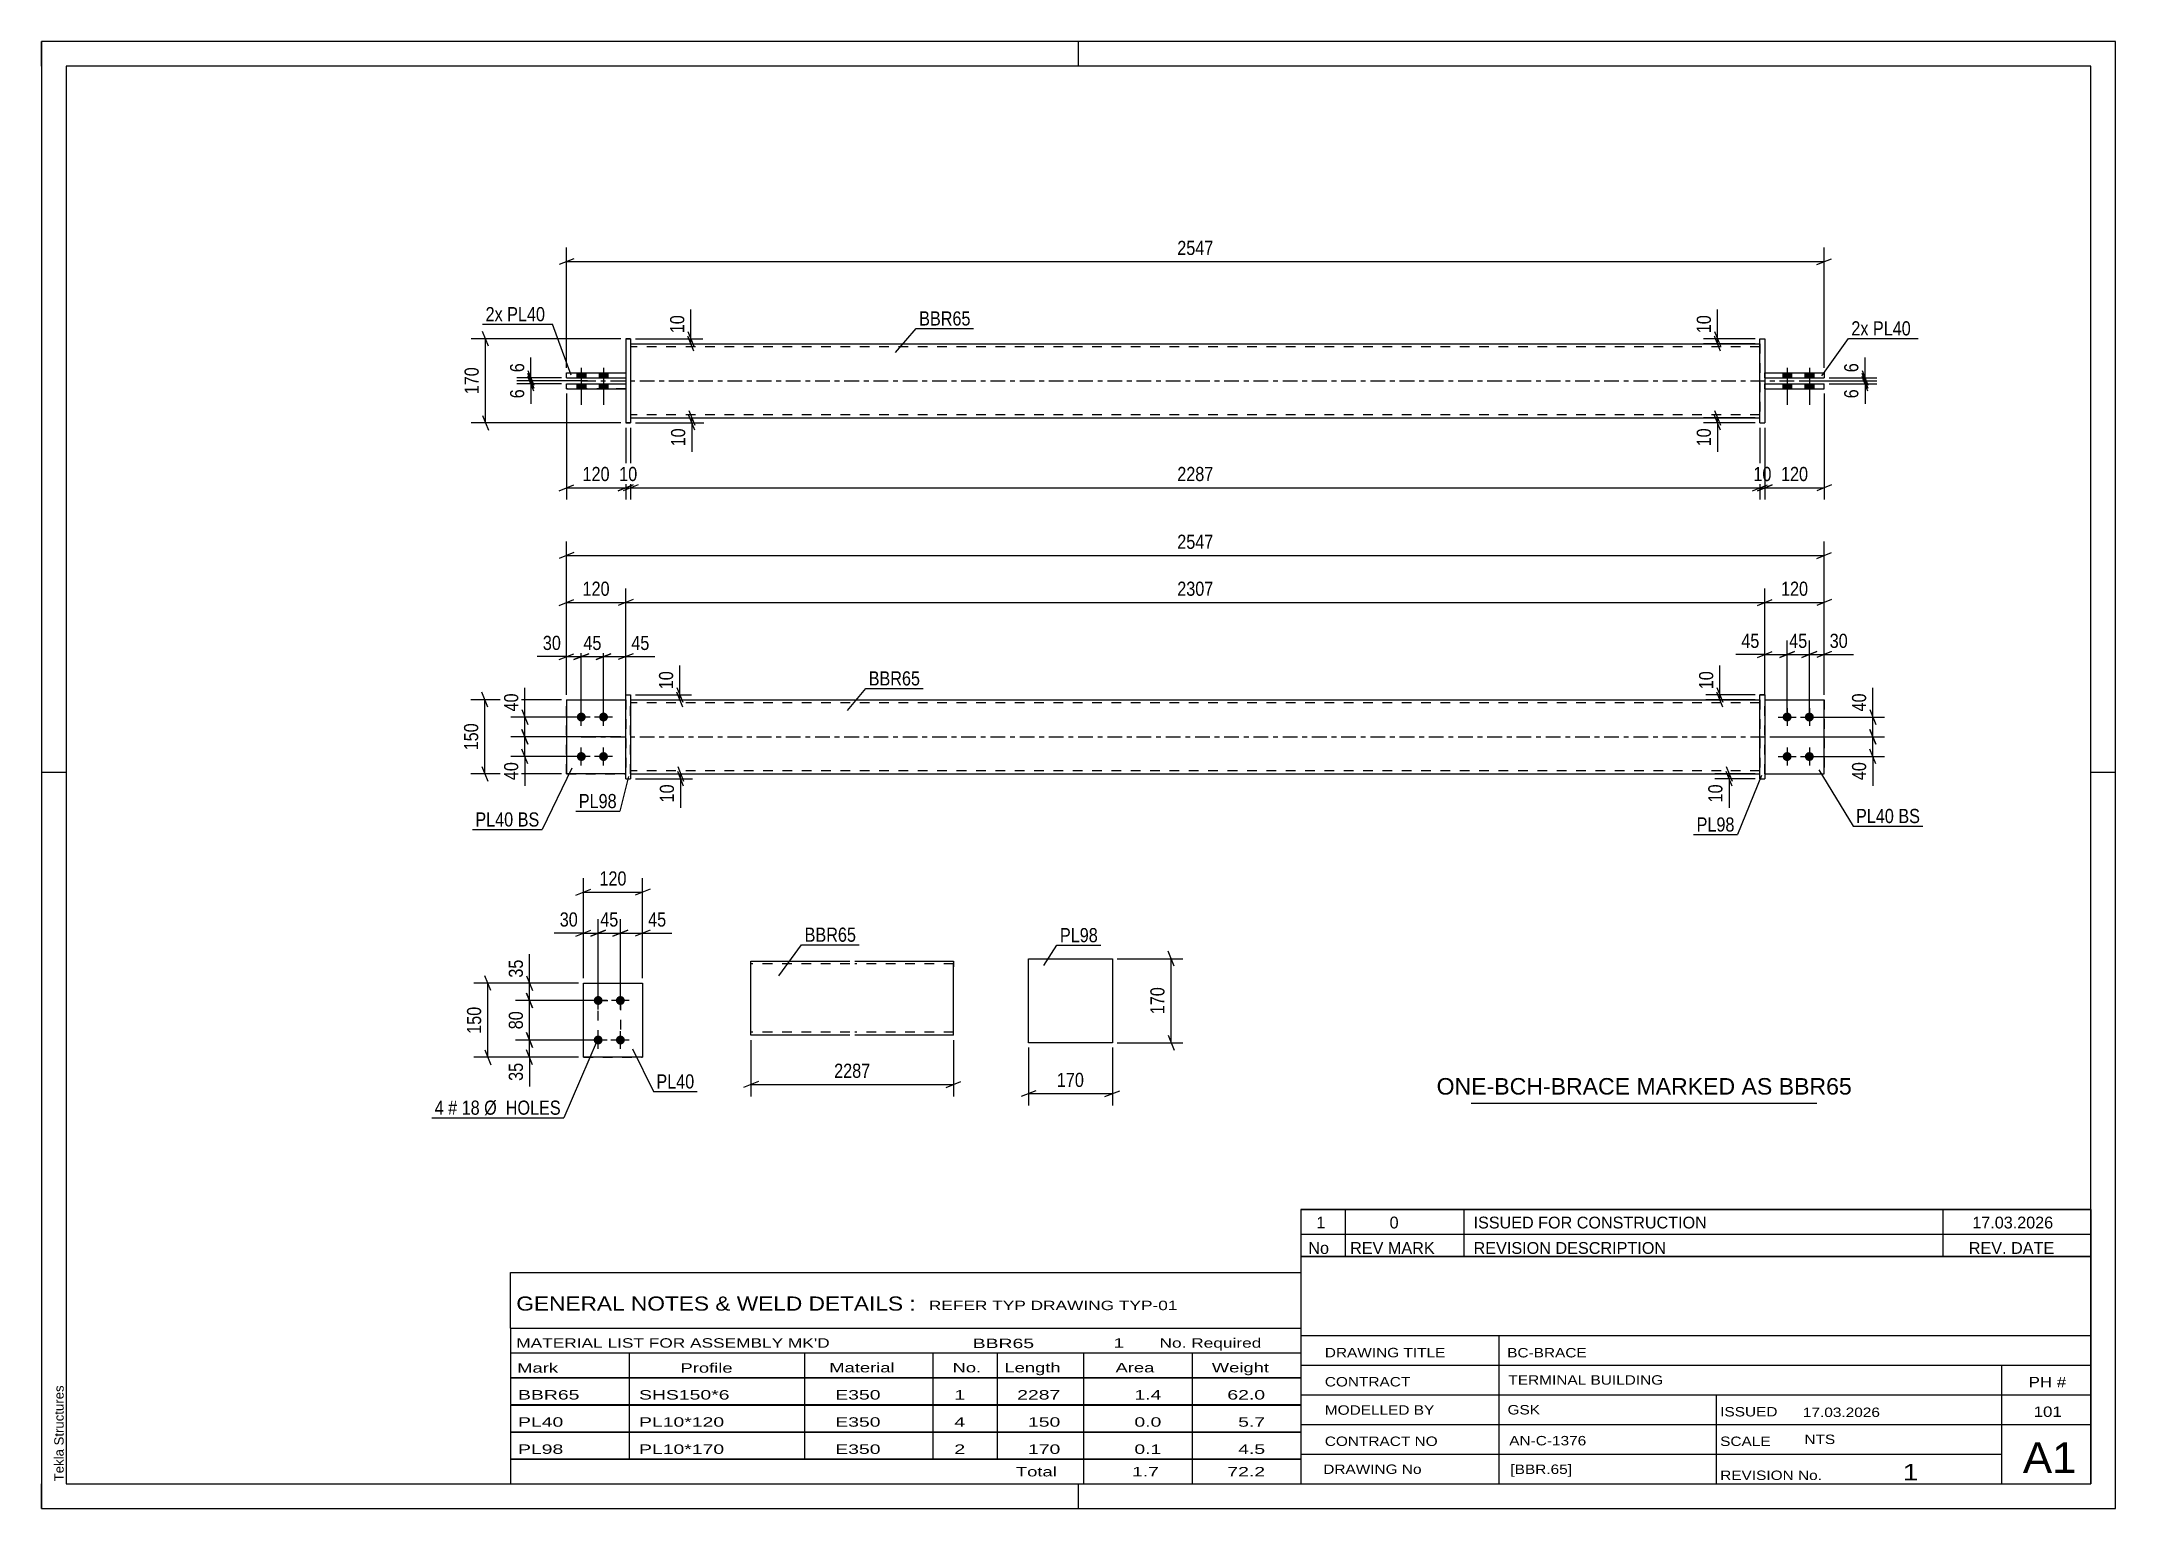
# Paper-space layout 'Layout1' of a CAD drawing. Header units: millimetres. Extents: x 0 to 420, y 0 to 297.
# The model-space entities are those that its viewports show. They can reach past a viewport. Long polylines and large blocks are cut down to what shows.
import ezdxf

# ---------------------------------------------------------------- set-up
doc = ezdxf.new("R2010")
doc.units = ezdxf.units.MM
doc.linetypes.add('DXK_LINE_DOT2', pattern=[3.9198, 1.9599, -1.9599])
doc.linetypes.add('DXK_LINE_DOT3', pattern=[5.9187, 2.979, -0.9799, 0.9799, -0.9799])
doc.layers.add('Viewport layer', color=7, linetype='Continuous', plot=False)
doc.styles.add('Arial', font='ARIAL.TTF', dxfattribs={"height": 0.2})
doc.styles.add('Arial Narrow', font='ARIALN.TTF', dxfattribs={"height": 0.2})

# ---------------------------------------------------------------- blocks, each defined once
blk = doc.blocks.new('Unknown-580605817-1163')
at = {"color": 5, "linetype": 'Continuous'}
for p, q in [((420, 297), (0, 297)), ((0, 297), (0, 0)), ((0, 292), (0, 297)), ((210, 292), (210, 297)), ((420, 0), (420, 297)), ((415, 292), (5, 292)), ((5, 292), (5, 5)), ((415, 5), (415, 292)), ((5, 149), (0, 149)), ((420, 149), (415, 149)), ((0, 0), (0, 5)), ((5, 5), (415, 5)), ((210, 0), (210, 5)), ((0, 0), (420, 0))]:
    blk.add_line(p, q, dxfattribs=at)
at = {"color": 174, "linetype": 'Continuous', "style": 'Arial'}
blk.add_text('Tekla Structures', height=1.9102, rotation=90, dxfattribs=at).set_placement((4.5, 5.5))
blk = doc.blocks.new('Part-580605817-1818 - 1791')
at = {"color": 2, "linetype": 'Continuous'}
for p, q in [((118.31, 164.74), (119.31, 164.74)), ((118.31, 147.74), (118.31, 164.74)), ((119.31, 164.74), (119.31, 164.74)), ((119.31, 164.74), (119.31, 147.74)), ((118.31, 147.74), (119.31, 147.74))]:
    blk.add_line(p, q, dxfattribs=at)
at = {"color": 7, "linetype": 'DXK_LINE_DOT2'}
for p, q in [((118.31, 164.74), (119.31, 164.74)), ((118.31, 147.74), (119.31, 147.74))]:
    blk.add_line(p, q, dxfattribs=at)
blk = doc.blocks.new('Part-580605817-1823 - 1791')
at = {"color": 2, "linetype": 'Continuous'}
for p, q in [((349, 163.74), (361, 163.74)), ((361, 163.74), (361, 163.74)), ((361, 148.74), (361, 163.74)), ((349, 148.74), (361, 148.74))]:
    blk.add_line(p, q, dxfattribs=at)
at = {"color": 7, "linetype": 'DXK_LINE_DOT2'}
for p, q in [((349, 163.74), (361, 163.74)), ((349, 148.74), (349, 163.74)), ((361, 163.74), (361, 163.74)), ((349, 148.74), (349, 148.74)), ((349, 148.74), (361, 148.74))]:
    blk.add_line(p, q, dxfattribs=at)
blk = doc.blocks.new('Part-580605817-1803 - 1791')
at = {"color": 2, "linetype": 'Continuous'}
for p, q in [((349, 164.74), (348, 164.74)), ((348, 147.74), (348, 164.74)), ((349, 164.74), (349, 147.74)), ((348, 147.74), (348, 147.74)), ((348, 147.74), (349, 147.74))]:
    blk.add_line(p, q, dxfattribs=at)
at = {"color": 7, "linetype": 'DXK_LINE_DOT2'}
for p, q in [((348, 164.74), (348, 164.74)), ((348, 164.74), (349, 164.74)), ((349, 164.74), (349, 164.74)), ((348, 147.74), (349, 147.74))]:
    blk.add_line(p, q, dxfattribs=at)
blk = doc.blocks.new('Part-580605817-1808 - 1791')
at = {"color": 2, "linetype": 'Continuous'}
for p, q in [((106.31, 163.74), (118.31, 163.74)), ((106.31, 163.74), (106.31, 148.74)), ((118.31, 148.74), (106.31, 148.74)), ((106.31, 148.74), (106.31, 148.74))]:
    blk.add_line(p, q, dxfattribs=at)
at = {"color": 7, "linetype": 'DXK_LINE_DOT2'}
for p, q in [((106.31, 163.74), (118.31, 163.74)), ((118.31, 163.74), (118.31, 163.74)), ((118.31, 163.74), (118.31, 148.74)), ((106.31, 148.74), (118.31, 148.74))]:
    blk.add_line(p, q, dxfattribs=at)
blk = doc.blocks.new('Part-580605817-1813 - 1791')
at = {"color": 7, "linetype": 'DXK_LINE_DOT2'}
for p, q in [((106.31, 163.74), (118.31, 163.74)), ((106.31, 163.74), (118.31, 163.74)), ((106.31, 148.74), (106.31, 163.74)), ((118.31, 163.74), (118.31, 163.74)), ((118.31, 163.74), (118.31, 148.74)), ((106.31, 148.74), (118.31, 148.74)), ((118.31, 148.74), (106.31, 148.74)), ((106.31, 148.74), (106.31, 148.74))]:
    blk.add_line(p, q, dxfattribs=at)
blk = doc.blocks.new('Part-580605817-1828 - 1791')
at = {"color": 2, "linetype": 'Continuous'}
for p, q in [((119.31, 163.74), (348, 163.74)), ((119.31, 148.74), (348, 148.74))]:
    blk.add_line(p, q, dxfattribs=at)
at = {"color": 7, "linetype": 'DXK_LINE_DOT2'}
for p, q in [((119.31, 148.74), (119.31, 163.74)), ((348, 163.14), (119.31, 163.14)), ((348, 163.74), (348, 148.74)), ((348, 149.34), (119.31, 149.34))]:
    blk.add_line(p, q, dxfattribs=at)
at = {"color": 7, "linetype": 'DXK_LINE_DOT3'}
blk.add_line((109.31, 156.24), (358, 156.24), dxfattribs=at)
blk = doc.blocks.new('Bolt-580605817-1834 - 1791')
at = {"linetype": 'Continuous'}
for points in [[(353.5, 161.14), (353.69, 161.12), (353.87, 161.06), (354.03, 160.96), (354.17, 160.84), (354.28, 160.69), (354.36, 160.51), (354.39, 160.33), (354.39, 160.14), (354.36, 159.96), (354.28, 159.79), (354.17, 159.63), (354.03, 159.51), (353.87, 159.41), (353.69, 159.36), (353.5, 159.34), (353.31, 159.36), (353.13, 159.41), (352.97, 159.51), (352.83, 159.63), (352.72, 159.79), (352.64, 159.96), (352.6, 160.14), (352.6, 160.33), (352.64, 160.51), (352.72, 160.69), (352.83, 160.84), (352.97, 160.96), (353.13, 161.06), (353.31, 161.12)], [(358, 161.14), (358.19, 161.12), (358.37, 161.06), (358.53, 160.96), (358.67, 160.84), (358.78, 160.69), (358.86, 160.51), (358.89, 160.33), (358.89, 160.14), (358.86, 159.96), (358.78, 159.79), (358.67, 159.63), (358.53, 159.51), (358.37, 159.41), (358.19, 159.36), (358, 159.34), (357.81, 159.36), (357.63, 159.41), (357.47, 159.51), (357.33, 159.63), (357.22, 159.79), (357.14, 159.96), (357.1, 160.14), (357.1, 160.33), (357.14, 160.51), (357.22, 160.69), (357.33, 160.84), (357.47, 160.96), (357.63, 161.06), (357.81, 161.12)], [(353.5, 153.14), (353.69, 153.12), (353.87, 153.06), (354.03, 152.96), (354.17, 152.84), (354.28, 152.69), (354.36, 152.51), (354.39, 152.33), (354.39, 152.14), (354.36, 151.96), (354.28, 151.79), (354.17, 151.63), (354.03, 151.51), (353.87, 151.41), (353.69, 151.36), (353.5, 151.34), (353.31, 151.36), (353.13, 151.41), (352.97, 151.51), (352.83, 151.63), (352.72, 151.79), (352.64, 151.96), (352.6, 152.14), (352.6, 152.33), (352.64, 152.51), (352.72, 152.69), (352.83, 152.84), (352.97, 152.96), (353.13, 153.06), (353.31, 153.12)], [(358, 153.14), (358.19, 153.12), (358.37, 153.06), (358.53, 152.96), (358.67, 152.84), (358.78, 152.69), (358.86, 152.51), (358.89, 152.33), (358.89, 152.14), (358.86, 151.96), (358.78, 151.79), (358.67, 151.63), (358.53, 151.51), (358.37, 151.41), (358.19, 151.36), (358, 151.34), (357.81, 151.36), (357.63, 151.41), (357.47, 151.51), (357.33, 151.63), (357.22, 151.79), (357.14, 151.96), (357.1, 152.14), (357.1, 152.33), (357.14, 152.51), (357.22, 152.69), (357.33, 152.84), (357.47, 152.96), (357.63, 153.06), (357.81, 153.12)]]:
    blk.add_hatch(color=1, dxfattribs=at).paths.add_polyline_path(points)
at = {"color": 1, "linetype": 'Continuous'}
for p, q in [((351.7, 160.24), (355.3, 160.24)), ((353.5, 162.04), (353.5, 158.44)), ((356.2, 160.24), (359.8, 160.24)), ((358, 162.04), (358, 158.44)), ((351.7, 152.24), (355.3, 152.24)), ((353.5, 154.04), (353.5, 150.44)), ((356.2, 152.24), (359.8, 152.24)), ((358, 154.04), (358, 150.44))]:
    blk.add_line(p, q, dxfattribs=at)
blk = doc.blocks.new('Part-580605817-1839 - 1791')
at = {"color": 7, "linetype": 'DXK_LINE_DOT2'}
for p, q in [((349, 163.74), (361, 163.74)), ((349, 148.74), (349, 163.74)), ((349, 163.74), (361, 163.74)), ((361, 163.74), (361, 163.74)), ((361, 163.74), (361, 148.74)), ((349, 148.74), (349, 148.74)), ((349, 148.74), (361, 148.74)), ((349, 148.74), (361, 148.74))]:
    blk.add_line(p, q, dxfattribs=at)
blk = doc.blocks.new('Bolt-580605817-1840 - 1791')
at = {"linetype": 'Continuous'}
for points in [[(109.31, 161.14), (109.5, 161.12), (109.68, 161.06), (109.84, 160.96), (109.98, 160.84), (110.09, 160.69), (110.17, 160.51), (110.21, 160.33), (110.21, 160.14), (110.17, 159.96), (110.09, 159.79), (109.98, 159.63), (109.84, 159.51), (109.68, 159.41), (109.5, 159.36), (109.31, 159.34), (109.13, 159.36), (108.95, 159.41), (108.79, 159.51), (108.65, 159.63), (108.54, 159.79), (108.46, 159.96), (108.42, 160.14), (108.42, 160.33), (108.46, 160.51), (108.54, 160.69), (108.65, 160.84), (108.79, 160.96), (108.95, 161.06), (109.13, 161.12)], [(113.81, 161.14), (114, 161.12), (114.18, 161.06), (114.34, 160.96), (114.48, 160.84), (114.59, 160.69), (114.67, 160.51), (114.71, 160.33), (114.71, 160.14), (114.67, 159.96), (114.59, 159.79), (114.48, 159.63), (114.34, 159.51), (114.18, 159.41), (114, 159.36), (113.81, 159.34), (113.63, 159.36), (113.45, 159.41), (113.29, 159.51), (113.15, 159.63), (113.04, 159.79), (112.96, 159.96), (112.92, 160.14), (112.92, 160.33), (112.96, 160.51), (113.04, 160.69), (113.15, 160.84), (113.29, 160.96), (113.45, 161.06), (113.63, 161.12)], [(109.31, 153.14), (109.5, 153.12), (109.68, 153.06), (109.84, 152.96), (109.98, 152.84), (110.09, 152.69), (110.17, 152.51), (110.21, 152.33), (110.21, 152.14), (110.17, 151.96), (110.09, 151.79), (109.98, 151.63), (109.84, 151.51), (109.68, 151.41), (109.5, 151.36), (109.31, 151.34), (109.13, 151.36), (108.95, 151.41), (108.79, 151.51), (108.65, 151.63), (108.54, 151.79), (108.46, 151.96), (108.42, 152.14), (108.42, 152.33), (108.46, 152.51), (108.54, 152.69), (108.65, 152.84), (108.79, 152.96), (108.95, 153.06), (109.13, 153.12)], [(113.81, 153.14), (114, 153.12), (114.18, 153.06), (114.34, 152.96), (114.48, 152.84), (114.59, 152.69), (114.67, 152.51), (114.71, 152.33), (114.71, 152.14), (114.67, 151.96), (114.59, 151.79), (114.48, 151.63), (114.34, 151.51), (114.18, 151.41), (114, 151.36), (113.81, 151.34), (113.63, 151.36), (113.45, 151.41), (113.29, 151.51), (113.15, 151.63), (113.04, 151.79), (112.96, 151.96), (112.92, 152.14), (112.92, 152.33), (112.96, 152.51), (113.04, 152.69), (113.15, 152.84), (113.29, 152.96), (113.45, 153.06), (113.63, 153.12)]]:
    blk.add_hatch(color=1, dxfattribs=at).paths.add_polyline_path(points)
at = {"color": 1, "linetype": 'Continuous'}
for p, q in [((111.11, 160.24), (107.51, 160.24)), ((109.31, 158.44), (109.31, 162.04)), ((115.61, 160.24), (112.01, 160.24)), ((113.81, 158.44), (113.81, 162.04)), ((111.11, 152.24), (107.51, 152.24)), ((109.31, 150.44), (109.31, 154.04)), ((115.61, 152.24), (112.01, 152.24)), ((113.81, 150.44), (113.81, 154.04))]:
    blk.add_line(p, q, dxfattribs=at)
blk = doc.blocks.new('Bolt-580605817-2132 - 2128')
at = {"linetype": 'Continuous'}
for points in [[(108.41, 228.91), (110.21, 228.91), (110.21, 229.91), (108.41, 229.91)], [(108.41, 228.91), (110.21, 228.91), (110.21, 229.91), (108.41, 229.91)], [(108.41, 226.71), (110.21, 226.71), (110.21, 227.71), (108.41, 227.71)], [(108.41, 226.71), (110.21, 226.71), (110.21, 227.71), (108.41, 227.71)], [(112.91, 228.91), (114.71, 228.91), (114.71, 229.91), (112.91, 229.91)], [(112.91, 228.91), (114.71, 228.91), (114.71, 229.91), (112.91, 229.91)], [(112.91, 226.71), (114.71, 226.71), (114.71, 227.71), (112.91, 227.71)], [(112.91, 226.71), (114.71, 226.71), (114.71, 227.71), (112.91, 227.71)]]:
    blk.add_hatch(color=1, dxfattribs=at).paths.add_polyline_path(points)
at = {"color": 1, "linetype": 'Continuous'}
for p, q in [((108.41, 229.91), (108.41, 228.91)), ((108.41, 229.91), (108.41, 228.91)), ((108.41, 227.71), (108.41, 226.71)), ((108.41, 227.71), (108.41, 226.71)), ((109.31, 230.91), (109.31, 223.41)), ((109.31, 230.91), (109.31, 223.41)), ((110.21, 229.91), (110.21, 228.91)), ((110.21, 229.91), (110.21, 228.91)), ((110.21, 227.71), (110.21, 226.71)), ((110.21, 227.71), (110.21, 226.71)), ((112.91, 229.91), (112.91, 228.91)), ((112.91, 229.91), (112.91, 228.91)), ((112.91, 227.71), (112.91, 226.71)), ((112.91, 227.71), (112.91, 226.71)), ((113.81, 230.91), (113.81, 223.41)), ((113.81, 230.91), (113.81, 223.41)), ((114.71, 229.91), (114.71, 228.91)), ((114.71, 229.91), (114.71, 228.91)), ((114.71, 227.71), (114.71, 226.71)), ((114.71, 227.71), (114.71, 226.71))]:
    blk.add_line(p, q, dxfattribs=at)
blk = doc.blocks.new('Part-580605817-2138 - 2128')
at = {"color": 2, "linetype": 'Continuous'}
for p, q in [((119.31, 235.81), (348, 235.81)), ((119.31, 220.81), (348, 220.81))]:
    blk.add_line(p, q, dxfattribs=at)
at = {"color": 7, "linetype": 'DXK_LINE_DOT2'}
for p, q in [((119.31, 235.81), (119.31, 220.81)), ((348, 235.21), (119.31, 235.21)), ((348, 235.81), (348, 220.81)), ((348, 221.41), (119.31, 221.41))]:
    blk.add_line(p, q, dxfattribs=at)
at = {"color": 7, "linetype": 'DXK_LINE_DOT3'}
blk.add_line((109.31, 228.31), (358, 228.31), dxfattribs=at)
blk = doc.blocks.new('Part-580605817-2139 - 2128')
at = {"color": 2, "linetype": 'Continuous'}
for p, q in [((348, 236.81), (348, 236.81)), ((348, 219.81), (348, 236.81)), ((348, 236.81), (349, 236.81)), ((349, 236.81), (349, 236.81)), ((349, 236.81), (349, 219.81)), ((348, 219.81), (349, 219.81)), ((348, 219.81), (348, 219.81)), ((349, 219.81), (349, 219.81))]:
    blk.add_line(p, q, dxfattribs=at)
at = {"color": 7, "linetype": 'DXK_LINE_DOT2'}
for p, q in [((348, 236.81), (348, 236.81)), ((348, 236.81), (349, 236.81)), ((348, 219.81), (349, 219.81))]:
    blk.add_line(p, q, dxfattribs=at)
blk = doc.blocks.new('Bolt-580605817-2133 - 2128')
at = {"linetype": 'Continuous'}
for points in [[(354.4, 229.91), (352.6, 229.91), (352.6, 228.91), (354.4, 228.91)], [(354.4, 229.91), (352.6, 229.91), (352.6, 228.91), (354.4, 228.91)], [(354.4, 227.71), (352.6, 227.71), (352.6, 226.71), (354.4, 226.71)], [(354.4, 227.71), (352.6, 227.71), (352.6, 226.71), (354.4, 226.71)], [(358.9, 229.91), (357.1, 229.91), (357.1, 228.91), (358.9, 228.91)], [(358.9, 229.91), (357.1, 229.91), (357.1, 228.91), (358.9, 228.91)], [(358.9, 227.71), (357.1, 227.71), (357.1, 226.71), (358.9, 226.71)], [(358.9, 227.71), (357.1, 227.71), (357.1, 226.71), (358.9, 226.71)]]:
    blk.add_hatch(color=1, dxfattribs=at).paths.add_polyline_path(points)
at = {"color": 1, "linetype": 'Continuous'}
for p, q in [((352.6, 229.91), (352.6, 228.91)), ((352.6, 229.91), (352.6, 228.91)), ((352.6, 227.71), (352.6, 226.71)), ((352.6, 227.71), (352.6, 226.71)), ((353.5, 230.91), (353.5, 223.41)), ((353.5, 230.91), (353.5, 223.41)), ((354.4, 229.91), (354.4, 228.91)), ((354.4, 229.91), (354.4, 228.91)), ((354.4, 227.71), (354.4, 226.71)), ((354.4, 227.71), (354.4, 226.71)), ((357.1, 229.91), (357.1, 228.91)), ((357.1, 229.91), (357.1, 228.91)), ((357.1, 227.71), (357.1, 226.71)), ((357.1, 227.71), (357.1, 226.71)), ((358, 230.91), (358, 223.41)), ((358, 230.91), (358, 223.41)), ((358.9, 229.91), (358.9, 228.91)), ((358.9, 229.91), (358.9, 228.91)), ((358.9, 227.71), (358.9, 226.71)), ((358.9, 227.71), (358.9, 226.71))]:
    blk.add_line(p, q, dxfattribs=at)
blk = doc.blocks.new('Part-580605817-2144 - 2128')
at = {"color": 2, "linetype": 'Continuous'}
for p, q in [((106.31, 227.71), (118.31, 227.71)), ((106.31, 226.71), (106.31, 227.71)), ((106.31, 226.71), (118.31, 226.71)), ((106.31, 226.71), (106.31, 226.71))]:
    blk.add_line(p, q, dxfattribs=at)
at = {"color": 7, "linetype": 'DXK_LINE_DOT2'}
for p, q in [((106.31, 227.71), (118.31, 227.71)), ((118.31, 227.71), (118.31, 226.71)), ((118.31, 226.71), (106.31, 226.71))]:
    blk.add_line(p, q, dxfattribs=at)
blk = doc.blocks.new('Part-580605817-2149 - 2128')
at = {"color": 2, "linetype": 'Continuous'}
for p, q in [((106.31, 229.91), (118.31, 229.91)), ((106.31, 228.91), (106.31, 229.91)), ((106.31, 228.91), (118.31, 228.91)), ((106.31, 228.91), (106.31, 228.91))]:
    blk.add_line(p, q, dxfattribs=at)
at = {"color": 7, "linetype": 'DXK_LINE_DOT2'}
for p, q in [((106.31, 229.91), (118.31, 229.91)), ((106.31, 229.91), (106.31, 229.91)), ((106.31, 228.91), (118.31, 228.91)), ((118.31, 229.91), (118.31, 228.91))]:
    blk.add_line(p, q, dxfattribs=at)
blk = doc.blocks.new('Part-580605817-2150 - 2128')
at = {"color": 2, "linetype": 'Continuous'}
for p, q in [((118.31, 236.81), (119.31, 236.81)), ((118.31, 236.81), (118.31, 219.81)), ((119.31, 236.81), (119.31, 236.81)), ((119.31, 236.81), (119.31, 219.81)), ((119.31, 219.81), (118.31, 219.81)), ((118.31, 219.81), (118.31, 219.81))]:
    blk.add_line(p, q, dxfattribs=at)
at = {"color": 7, "linetype": 'DXK_LINE_DOT2'}
for p, q in [((119.31, 236.81), (118.31, 236.81)), ((119.31, 236.81), (119.31, 236.81)), ((118.31, 219.81), (119.31, 219.81))]:
    blk.add_line(p, q, dxfattribs=at)
blk = doc.blocks.new('Part-580605817-2155 - 2128')
at = {"color": 2, "linetype": 'Continuous'}
for p, q in [((349, 229.91), (361, 229.91)), ((349, 228.91), (361, 228.91)), ((361, 229.91), (361, 228.91))]:
    blk.add_line(p, q, dxfattribs=at)
at = {"color": 7, "linetype": 'DXK_LINE_DOT2'}
for p, q in [((349, 228.91), (349, 229.91)), ((349, 229.91), (361, 229.91)), ((349, 228.91), (361, 228.91)), ((361, 229.91), (361, 229.91))]:
    blk.add_line(p, q, dxfattribs=at)
blk = doc.blocks.new('Part-580605817-2160 - 2128')
at = {"color": 2, "linetype": 'Continuous'}
for p, q in [((349, 227.71), (361, 227.71)), ((361, 226.71), (361, 227.71)), ((349, 226.71), (361, 226.71))]:
    blk.add_line(p, q, dxfattribs=at)
at = {"color": 7, "linetype": 'DXK_LINE_DOT2'}
for p, q in [((349, 226.71), (349, 227.71)), ((349, 227.71), (361, 227.71)), ((349, 226.71), (361, 226.71))]:
    blk.add_line(p, q, dxfattribs=at)
blk = doc.blocks.new('Bolt-580605817-1444 - 1410')
at = {"linetype": 'Continuous'}
for points in [[(112.73, 101.95), (112.54, 101.97), (112.36, 102.02), (112.2, 102.12), (112.06, 102.24), (111.95, 102.4), (111.87, 102.57), (111.83, 102.75), (111.83, 102.94), (111.87, 103.12), (111.95, 103.3), (112.06, 103.45), (112.2, 103.57), (112.36, 103.67), (112.54, 103.73), (112.73, 103.75), (112.92, 103.73), (113.09, 103.67), (113.26, 103.57), (113.4, 103.45), (113.51, 103.3), (113.58, 103.12), (113.62, 102.94), (113.62, 102.75), (113.58, 102.57), (113.51, 102.4), (113.4, 102.24), (113.26, 102.12), (113.09, 102.02), (112.92, 101.97)], [(117.23, 101.95), (117.04, 101.97), (116.86, 102.02), (116.7, 102.12), (116.56, 102.24), (116.45, 102.4), (116.37, 102.57), (116.33, 102.75), (116.33, 102.94), (116.37, 103.12), (116.45, 103.3), (116.56, 103.45), (116.7, 103.57), (116.86, 103.67), (117.04, 103.73), (117.23, 103.75), (117.42, 103.73), (117.59, 103.67), (117.76, 103.57), (117.9, 103.45), (118.01, 103.3), (118.08, 103.12), (118.12, 102.94), (118.12, 102.75), (118.08, 102.57), (118.01, 102.4), (117.9, 102.24), (117.76, 102.12), (117.59, 102.02), (117.42, 101.97)], [(112.73, 93.95), (112.54, 93.97), (112.36, 94.02), (112.2, 94.12), (112.06, 94.24), (111.95, 94.4), (111.87, 94.57), (111.83, 94.75), (111.83, 94.94), (111.87, 95.12), (111.95, 95.3), (112.06, 95.45), (112.2, 95.57), (112.36, 95.67), (112.54, 95.73), (112.73, 95.75), (112.92, 95.73), (113.09, 95.67), (113.26, 95.57), (113.4, 95.45), (113.51, 95.3), (113.58, 95.12), (113.62, 94.94), (113.62, 94.75), (113.58, 94.57), (113.51, 94.4), (113.4, 94.24), (113.26, 94.12), (113.09, 94.02), (112.92, 93.97)], [(117.23, 93.95), (117.04, 93.97), (116.86, 94.02), (116.7, 94.12), (116.56, 94.24), (116.45, 94.4), (116.37, 94.57), (116.33, 94.75), (116.33, 94.94), (116.37, 95.12), (116.45, 95.3), (116.56, 95.45), (116.7, 95.57), (116.86, 95.67), (117.04, 95.73), (117.23, 95.75), (117.42, 95.73), (117.59, 95.67), (117.76, 95.57), (117.9, 95.45), (118.01, 95.3), (118.08, 95.12), (118.12, 94.94), (118.12, 94.75), (118.08, 94.57), (118.01, 94.4), (117.9, 94.24), (117.76, 94.12), (117.59, 94.02), (117.42, 93.97)]]:
    blk.add_hatch(color=1, dxfattribs=at).paths.add_polyline_path(points)
at = {"color": 1, "linetype": 'Continuous'}
for p, q in [((114.53, 102.85), (110.93, 102.85)), ((112.73, 101.05), (112.73, 104.65)), ((119.03, 102.85), (115.43, 102.85)), ((117.23, 101.05), (117.23, 104.65)), ((112.73, 93.05), (112.73, 96.65)), ((117.23, 93.05), (117.23, 96.65)), ((114.53, 94.85), (110.93, 94.85)), ((119.03, 94.85), (115.43, 94.85))]:
    blk.add_line(p, q, dxfattribs=at)
blk = doc.blocks.new('Part-580605817-1459 - 1410')
at = {"color": 2, "linetype": 'Continuous'}
for p, q in [((109.73, 106.35), (121.73, 106.35)), ((109.73, 91.35), (109.73, 106.35)), ((121.73, 106.35), (121.73, 106.35)), ((121.73, 106.35), (121.73, 91.35)), ((121.73, 91.35), (109.73, 91.35)), ((109.73, 91.35), (109.73, 91.35))]:
    blk.add_line(p, q, dxfattribs=at)
at = {"color": 7, "linetype": 'DXK_LINE_DOT2'}
for p, q in [((109.73, 106.35), (121.73, 106.35)), ((109.73, 91.35), (121.73, 91.35)), ((109.73, 91.35), (109.73, 91.35))]:
    blk.add_line(p, q, dxfattribs=at)
blk = doc.blocks.new('Part-580605817-1390 - 1374')
at = {"color": 2, "linetype": 'Continuous'}
for p, q in [((199.86, 94.31), (199.86, 111.31)), ((199.86, 111.31), (216.86, 111.31)), ((216.86, 111.31), (216.86, 94.31)), ((216.86, 94.31), (199.86, 94.31))]:
    blk.add_line(p, q, dxfattribs=at)
blk = doc.blocks.new('Part-580605817-1275 - 1255')
at = {"color": 2, "linetype": 'Continuous'}
for p, q in [((143.68, 95.93), (143.68, 110.84)), ((143.68, 110.84), (163.68, 110.84)), ((164.68, 110.84), (184.68, 110.84)), ((184.68, 110.84), (184.68, 110.75)), ((184.68, 110.75), (184.68, 109.64)), ((184.68, 95.84), (184.68, 109.64)), ((143.68, 95.84), (143.68, 95.93)), ((163.68, 95.84), (143.68, 95.84)), ((184.68, 95.84), (164.68, 95.84))]:
    blk.add_line(p, q, dxfattribs=at)
at = {"color": 7, "linetype": 'DXK_LINE_DOT2'}
for p, q in [((163.68, 110.24), (143.68, 110.24)), ((184.68, 110.24), (164.68, 110.24)), ((184.68, 109.64), (184.68, 110.49)), ((143.68, 96.44), (143.68, 96.49)), ((163.68, 96.44), (143.68, 96.44)), ((143.68, 95.84), (143.68, 95.84)), ((184.68, 96.44), (164.68, 96.44)), ((184.68, 96.44), (184.68, 96.49))]:
    blk.add_line(p, q, dxfattribs=at)
blk = doc.blocks.new('Rectangle-580605817-1568 - 1410')
at = {"color": 1, "linetype": 'DXK_LINE_DOT2'}
blk.add_lwpolyline([(112.73, 102.85), (117.23, 102.85), (117.23, 94.85), (112.73, 94.85), (112.73, 102.85)], close=True, dxfattribs=at)
blk = doc.blocks.new('StraightDimension-580605817-2071 - 1791')
at = {"color": 7, "linetype": 'Continuous'}
for p, q in [((120.31, 148.74), (131.83, 148.74)), ((120.31, 147.74), (131.83, 147.74)), ((128.83, 150.24), (130.03, 147.24)), ((130.03, 146.24), (128.83, 149.24)), ((129.43, 147.74), (129.43, 148.74))]:
    blk.add_line(p, q, dxfattribs=at)
at = {"color": 0}
blk.add_wipeout([(128.68, 147.21), (124.48, 147.21), (124.48, 142.35), (128.68, 142.35)], dxfattribs=at)
at = {"color": 7, "linetype": 'Continuous'}
blk.add_line((129.43, 147.74), (129.43, 141.83), dxfattribs=at)
blk.add_line((129.43, 147.74), (129.43, 141.83), dxfattribs=at)
at = {"color": 3, "style": 'Arial Narrow'}
blk.add_text('10', height=2.863, rotation=90.0002, dxfattribs=at).set_placement((128.08, 142.95))
blk = doc.blocks.new('StraightDimension-580605817-1926 - 1791')
at = {"color": 7, "linetype": 'Continuous'}
for p, q in [((350, 156.24), (373.25, 156.24)), ((370.25, 157.74), (371.45, 154.74)), ((370.85, 152.24), (370.85, 156.24)), ((359, 152.24), (373.25, 152.24)), ((371.45, 150.74), (370.25, 153.74))]:
    blk.add_line(p, q, dxfattribs=at)
at = {"color": 0}
blk.add_wipeout([(370.1, 151.71), (365.9, 151.71), (365.9, 146.85), (370.1, 146.85)], dxfattribs=at)
at = {"color": 7, "linetype": 'Continuous'}
blk.add_line((370.85, 152.24), (370.85, 146.33), dxfattribs=at)
blk.add_line((370.85, 152.24), (370.85, 146.33), dxfattribs=at)
at = {"color": 3, "style": 'Arial Narrow'}
blk.add_text('40', height=2.863, rotation=90.0002, dxfattribs=at).set_placement((369.5, 147.45))
blk = doc.blocks.new('StraightDimension-580605817-2015 - 1791')
at = {"color": 7, "linetype": 'Continuous'}
for p, q in [((112.31, 171.86), (115.31, 173.06)), ((113.81, 161.24), (113.81, 175.31)), ((113.81, 172.46), (118.31, 172.46)), ((119.81, 173.06), (116.81, 171.86)), ((118.31, 164.74), (118.31, 175.31))]:
    blk.add_line(p, q, dxfattribs=at)
at = {"color": 0}
blk.add_wipeout([(123.7, 173.21), (123.7, 177.41), (118.84, 177.41), (118.84, 173.21)], dxfattribs=at)
at = {"color": 7, "linetype": 'Continuous'}
blk.add_line((118.31, 172.46), (124.22, 172.46), dxfattribs=at)
blk.add_line((118.31, 172.46), (124.22, 172.46), dxfattribs=at)
at = {"color": 3, "style": 'Arial Narrow'}
blk.add_text('45', height=2.863, dxfattribs=at).set_placement((119.44, 173.81))
blk = doc.blocks.new('StraightDimension-580605817-1951 - 1791')
at = {"color": 7, "linetype": 'Continuous'}
for p, q in [((118.31, 157.24), (118.31, 186.28)), ((349, 164.74), (349, 186.28)), ((119.81, 184.03), (116.81, 182.83)), ((118.31, 183.43), (349, 183.43)), ((347.5, 182.83), (350.5, 184.03))]:
    blk.add_line(p, q, dxfattribs=at)
at = {"color": 0}
blk.add_wipeout([(237.91, 184.18), (237.91, 188.38), (229.4, 188.38), (229.4, 184.18)], dxfattribs=at)
at = {"color": 3, "style": 'Arial Narrow'}
blk.add_text('2307', height=2.863, dxfattribs=at).set_placement((230, 184.78))
blk = doc.blocks.new('StraightDimension-580605817-1867 - 1791')
at = {"color": 7, "linetype": 'Continuous'}
for p, q in [((352, 172.28), (355, 173.48)), ((353.5, 161.24), (353.5, 175.73)), ((353.5, 172.88), (358, 172.88)), ((359.5, 173.48), (356.5, 172.28)), ((358, 161.24), (358, 175.73))]:
    blk.add_line(p, q, dxfattribs=at)
at = {"color": 0}
blk.add_wipeout([(358.18, 173.63), (358.18, 177.83), (353.32, 177.83), (353.32, 173.63)], dxfattribs=at)
at = {"color": 3, "style": 'Arial Narrow'}
blk.add_text('45', height=2.863, dxfattribs=at).set_placement((353.92, 174.23))
blk = doc.blocks.new('StraightDimension-580605817-1936 - 1791')
at = {"color": 7, "linetype": 'Continuous'}
for p, q in [((106.31, 164.74), (106.31, 186.28)), ((118.31, 157.24), (118.31, 186.28)), ((104.81, 182.83), (107.81, 184.03)), ((106.31, 183.43), (118.31, 183.43)), ((119.81, 184.03), (116.81, 182.83))]:
    blk.add_line(p, q, dxfattribs=at)
at = {"color": 0}
blk.add_wipeout([(115.66, 184.18), (115.66, 188.38), (108.97, 188.38), (108.97, 184.18)], dxfattribs=at)
at = {"color": 3, "style": 'Arial Narrow'}
blk.add_text('120', height=2.863, dxfattribs=at).set_placement((109.57, 184.78))
blk = doc.blocks.new('StraightDimension-580605817-1897 - 1791')
at = {"color": 7, "linetype": 'Continuous'}
for p, q in [((107.81, 193.54), (104.81, 192.34)), ((106.31, 164.74), (106.31, 195.79)), ((359.5, 192.34), (362.5, 193.54)), ((361, 164.74), (361, 195.79)), ((106.31, 192.94), (361, 192.94))]:
    blk.add_line(p, q, dxfattribs=at)
at = {"color": 0}
blk.add_wipeout([(237.91, 193.69), (237.91, 197.89), (229.4, 197.89), (229.4, 193.69)], dxfattribs=at)
at = {"color": 3, "style": 'Arial Narrow'}
blk.add_text('2547', height=2.863, dxfattribs=at).set_placement((230, 194.29))
blk = doc.blocks.new('StraightDimension-580605817-2032 - 1791')
at = {"color": 7, "linetype": 'Continuous'}
for p, q in [((90.38, 162.24), (89.18, 165.24)), ((105.31, 163.74), (86.93, 163.74)), ((89.78, 148.74), (89.78, 163.74)), ((105.31, 148.74), (86.93, 148.74)), ((89.18, 150.24), (90.38, 147.24))]:
    blk.add_line(p, q, dxfattribs=at)
at = {"color": 0}
blk.add_wipeout([(89.03, 159.58), (84.83, 159.58), (84.83, 152.89), (89.03, 152.89)], dxfattribs=at)
at = {"color": 3, "style": 'Arial Narrow'}
blk.add_text('150', height=2.863, rotation=90.0002, dxfattribs=at).set_placement((88.43, 153.49))
blk = doc.blocks.new('StraightDimension-580605817-1842 - 1791')
at = {"color": 7, "linetype": 'Continuous'}
for p, q in [((120.31, 164.74), (131.66, 164.74)), ((128.66, 166.24), (129.86, 163.24)), ((129.86, 162.24), (128.66, 165.24)), ((129.26, 163.74), (129.26, 164.74)), ((120.31, 163.74), (131.66, 163.74))]:
    blk.add_line(p, q, dxfattribs=at)
at = {"color": 0}
blk.add_wipeout([(128.51, 170.12), (124.31, 170.12), (124.31, 165.26), (128.51, 165.26)], dxfattribs=at)
at = {"color": 7, "linetype": 'Continuous'}
blk.add_line((129.26, 164.74), (129.26, 170.64), dxfattribs=at)
blk.add_line((129.26, 164.74), (129.26, 170.64), dxfattribs=at)
at = {"color": 3, "style": 'Arial Narrow'}
blk.add_text('10', height=2.863, rotation=90.0002, dxfattribs=at).set_placement((127.91, 165.86))
blk = doc.blocks.new('StraightDimension-580605817-1851 - 1791')
at = {"color": 7, "linetype": 'Continuous'}
for p, q in [((347.5, 172.28), (350.5, 173.48)), ((349, 164.74), (349, 175.73)), ((349, 172.88), (353.5, 172.88)), ((355, 173.48), (352, 172.28)), ((353.5, 161.24), (353.5, 175.73))]:
    blk.add_line(p, q, dxfattribs=at)
at = {"color": 0}
blk.add_wipeout([(348.47, 173.63), (348.47, 177.83), (343.62, 177.83), (343.62, 173.63)], dxfattribs=at)
at = {"color": 7, "linetype": 'Continuous'}
blk.add_line((349, 172.88), (343.09, 172.88), dxfattribs=at)
blk.add_line((349, 172.88), (343.09, 172.88), dxfattribs=at)
at = {"color": 3, "style": 'Arial Narrow'}
blk.add_text('45', height=2.863, dxfattribs=at).set_placement((344.22, 174.23))
blk = doc.blocks.new('StraightDimension-580605817-1880 - 1791')
at = {"color": 7, "linetype": 'Continuous'}
for p, q in [((356.5, 172.28), (359.5, 173.48)), ((358, 161.24), (358, 175.73)), ((358, 172.88), (361, 172.88)), ((362.5, 173.48), (359.5, 172.28)), ((361, 164.74), (361, 175.73))]:
    blk.add_line(p, q, dxfattribs=at)
at = {"color": 0}
blk.add_wipeout([(366.38, 173.63), (366.38, 177.83), (361.52, 177.83), (361.52, 173.63)], dxfattribs=at)
at = {"color": 7, "linetype": 'Continuous'}
blk.add_line((361, 172.88), (366.91, 172.88), dxfattribs=at)
blk.add_line((361, 172.88), (366.91, 172.88), dxfattribs=at)
at = {"color": 3, "style": 'Arial Narrow'}
blk.add_text('30', height=2.863, dxfattribs=at).set_placement((362.12, 174.23))
blk = doc.blocks.new('StraightDimension-580605817-1917 - 1791')
at = {"color": 7, "linetype": 'Continuous'}
for p, q in [((359, 160.24), (373.25, 160.24)), ((370.25, 161.74), (371.45, 158.74)), ((370.85, 156.24), (370.85, 160.24)), ((350, 156.24), (373.25, 156.24)), ((371.45, 154.74), (370.25, 157.74))]:
    blk.add_line(p, q, dxfattribs=at)
at = {"color": 0}
blk.add_wipeout([(370.1, 165.62), (365.9, 165.62), (365.9, 160.76), (370.1, 160.76)], dxfattribs=at)
at = {"color": 7, "linetype": 'Continuous'}
blk.add_line((370.85, 160.24), (370.85, 166.14), dxfattribs=at)
blk.add_line((370.85, 160.24), (370.85, 166.14), dxfattribs=at)
at = {"color": 3, "style": 'Arial Narrow'}
blk.add_text('40', height=2.863, rotation=90.0002, dxfattribs=at).set_placement((369.5, 161.36))
blk = doc.blocks.new('StraightDimension-580605817-1966 - 1791')
at = {"color": 7, "linetype": 'Continuous'}
for p, q in [((349, 164.74), (349, 186.28)), ((361, 164.74), (361, 186.28)), ((347.5, 182.83), (350.5, 184.03)), ((349, 183.43), (361, 183.43)), ((362.5, 184.03), (359.5, 182.83))]:
    blk.add_line(p, q, dxfattribs=at)
at = {"color": 0}
blk.add_wipeout([(358.34, 184.18), (358.34, 188.38), (351.66, 188.38), (351.66, 184.18)], dxfattribs=at)
at = {"color": 3, "style": 'Arial Narrow'}
blk.add_text('120', height=2.863, dxfattribs=at).set_placement((352.26, 184.78))
blk = doc.blocks.new('StraightDimension-580605817-1986 - 1791')
at = {"color": 7, "linetype": 'Continuous'}
for p, q in [((104.81, 171.86), (107.81, 173.06)), ((106.31, 164.74), (106.31, 175.31)), ((106.31, 172.46), (109.31, 172.46)), ((110.81, 173.06), (107.81, 171.86)), ((109.31, 161.24), (109.31, 175.31))]:
    blk.add_line(p, q, dxfattribs=at)
at = {"color": 0}
blk.add_wipeout([(105.79, 173.21), (105.79, 177.41), (100.93, 177.41), (100.93, 173.21)], dxfattribs=at)
at = {"color": 7, "linetype": 'Continuous'}
blk.add_line((106.31, 172.46), (100.41, 172.46), dxfattribs=at)
blk.add_line((106.31, 172.46), (100.41, 172.46), dxfattribs=at)
at = {"color": 3, "style": 'Arial Narrow'}
blk.add_text('30', height=2.863, dxfattribs=at).set_placement((101.53, 173.81))
blk = doc.blocks.new('StraightDimension-580605817-2002 - 1791')
at = {"color": 7, "linetype": 'Continuous'}
for p, q in [((107.81, 171.86), (110.81, 173.06)), ((109.31, 161.24), (109.31, 175.31)), ((109.31, 172.46), (113.81, 172.46)), ((115.31, 173.06), (112.31, 171.86)), ((113.81, 161.24), (113.81, 175.31))]:
    blk.add_line(p, q, dxfattribs=at)
at = {"color": 0}
blk.add_wipeout([(113.99, 173.21), (113.99, 177.41), (109.14, 177.41), (109.14, 173.21)], dxfattribs=at)
at = {"color": 3, "style": 'Arial Narrow'}
blk.add_text('45', height=2.863, dxfattribs=at).set_placement((109.74, 173.81))
blk = doc.blocks.new('StraightDimension-580605817-2052 - 1791')
at = {"color": 7, "linetype": 'Continuous'}
for p, q in [((117.31, 156.24), (95.04, 156.24)), ((97.29, 157.74), (98.49, 154.74)), ((97.89, 152.24), (97.89, 156.24)), ((108.31, 152.24), (95.04, 152.24)), ((98.49, 150.74), (97.29, 153.74))]:
    blk.add_line(p, q, dxfattribs=at)
at = {"color": 0}
blk.add_wipeout([(97.14, 151.71), (92.94, 151.71), (92.94, 146.85), (97.14, 146.85)], dxfattribs=at)
at = {"color": 7, "linetype": 'Continuous'}
blk.add_line((97.89, 152.24), (97.89, 146.33), dxfattribs=at)
blk.add_line((97.89, 152.24), (97.89, 146.33), dxfattribs=at)
at = {"color": 3, "style": 'Arial Narrow'}
blk.add_text('40', height=2.863, rotation=90.0002, dxfattribs=at).set_placement((96.54, 147.45))
blk = doc.blocks.new('StraightDimension-580605817-2061 - 1791')
at = {"color": 7, "linetype": 'Continuous'}
for p, q in [((108.31, 160.24), (95.04, 160.24)), ((97.29, 161.74), (98.49, 158.74)), ((97.89, 156.24), (97.89, 160.24)), ((117.31, 156.24), (95.04, 156.24)), ((98.49, 154.74), (97.29, 157.74))]:
    blk.add_line(p, q, dxfattribs=at)
at = {"color": 0}
blk.add_wipeout([(97.14, 165.62), (92.94, 165.62), (92.94, 160.76), (97.14, 160.76)], dxfattribs=at)
at = {"color": 7, "linetype": 'Continuous'}
blk.add_line((97.89, 160.24), (97.89, 166.14), dxfattribs=at)
blk.add_line((97.89, 160.24), (97.89, 166.14), dxfattribs=at)
at = {"color": 3, "style": 'Arial Narrow'}
blk.add_text('40', height=2.863, rotation=90.0002, dxfattribs=at).set_placement((96.54, 161.36))
blk = doc.blocks.new('StraightDimension-580605817-2080 - 1791')
at = {"color": 7, "linetype": 'Continuous'}
for p, q in [((347, 148.74), (338.89, 148.74)), ((347, 147.74), (338.89, 147.74)), ((341.14, 150.24), (342.34, 147.24)), ((342.34, 146.24), (341.14, 149.24)), ((341.74, 147.74), (341.74, 148.74))]:
    blk.add_line(p, q, dxfattribs=at)
at = {"color": 0}
blk.add_wipeout([(340.99, 147.21), (336.79, 147.21), (336.79, 142.35), (340.99, 142.35)], dxfattribs=at)
at = {"color": 7, "linetype": 'Continuous'}
blk.add_line((341.74, 147.74), (341.74, 141.83), dxfattribs=at)
blk.add_line((341.74, 147.74), (341.74, 141.83), dxfattribs=at)
at = {"color": 3, "style": 'Arial Narrow'}
blk.add_text('10', height=2.863, rotation=90.0002, dxfattribs=at).set_placement((340.39, 142.95))
blk = doc.blocks.new('StraightDimension-580605817-2089 - 1791')
at = {"color": 7, "linetype": 'Continuous'}
for p, q in [((347, 164.74), (337.03, 164.74)), ((339.28, 166.24), (340.48, 163.24)), ((340.48, 162.24), (339.28, 165.24)), ((339.88, 163.74), (339.88, 164.74)), ((347, 163.74), (337.03, 163.74))]:
    blk.add_line(p, q, dxfattribs=at)
at = {"color": 0}
blk.add_wipeout([(339.13, 170.12), (334.93, 170.12), (334.93, 165.26), (339.13, 165.26)], dxfattribs=at)
at = {"color": 7, "linetype": 'Continuous'}
blk.add_line((339.88, 164.74), (339.88, 170.64), dxfattribs=at)
blk.add_line((339.88, 164.74), (339.88, 170.64), dxfattribs=at)
at = {"color": 3, "style": 'Arial Narrow'}
blk.add_text('10', height=2.863, rotation=90.0002, dxfattribs=at).set_placement((338.53, 165.86))
blk = doc.blocks.new('StraightDimension-580605817-2196 - 2128')
at = {"color": 7, "linetype": 'Continuous'}
for p, q in [((119.31, 218.81), (119.31, 204.26)), ((348, 218.81), (348, 204.26)), ((120.81, 207.26), (117.81, 206.06)), ((119.31, 206.66), (348, 206.66)), ((346.5, 206.06), (349.5, 207.26))]:
    blk.add_line(p, q, dxfattribs=at)
at = {"color": 0}
blk.add_wipeout([(237.91, 207.41), (237.91, 211.61), (229.4, 211.61), (229.4, 207.41)], dxfattribs=at)
at = {"color": 3, "style": 'Arial Narrow'}
blk.add_text('2287', height=2.863, dxfattribs=at).set_placement((230, 208.01))
blk = doc.blocks.new('StraightDimension-580605817-2213 - 2128')
at = {"color": 7, "linetype": 'Continuous'}
for p, q in [((106.31, 225.71), (106.31, 204.26)), ((118.31, 218.81), (118.31, 204.26)), ((104.81, 206.06), (107.81, 207.26)), ((106.31, 206.66), (118.31, 206.66)), ((119.81, 207.26), (116.81, 206.06))]:
    blk.add_line(p, q, dxfattribs=at)
at = {"color": 0}
blk.add_wipeout([(115.66, 207.41), (115.66, 211.61), (108.97, 211.61), (108.97, 207.41)], dxfattribs=at)
at = {"color": 3, "style": 'Arial Narrow'}
blk.add_text('120', height=2.863, dxfattribs=at).set_placement((109.57, 208.01))
blk = doc.blocks.new('StraightDimension-580605817-2264 - 2128')
at = {"color": 7, "linetype": 'Continuous'}
for p, q in [((356.75, 228.31), (371.67, 228.31)), ((362, 227.71), (371.67, 227.71)), ((368.67, 229.81), (369.87, 226.81)), ((369.87, 226.21), (368.67, 229.21)), ((369.27, 227.71), (369.27, 228.31))]:
    blk.add_line(p, q, dxfattribs=at)
at = {"color": 0}
blk.add_wipeout([(368.52, 227.19), (364.32, 227.19), (364.32, 224.16), (368.52, 224.16)], dxfattribs=at)
at = {"color": 7, "linetype": 'Continuous'}
blk.add_line((369.27, 227.71), (369.27, 223.63), dxfattribs=at)
blk.add_line((369.27, 227.71), (369.27, 223.63), dxfattribs=at)
at = {"color": 3, "style": 'Arial Narrow'}
blk.add_text('6', height=2.86, rotation=90.0002, dxfattribs=at).set_placement((367.92, 224.76))
blk = doc.blocks.new('StraightDimension-580605817-2162 - 2128')
at = {"color": 7, "linetype": 'Continuous'}
for p, q in [((120.31, 220.81), (134.1, 220.81)), ((120.31, 219.81), (134.1, 219.81)), ((131.1, 222.31), (132.3, 219.31)), ((132.3, 218.31), (131.1, 221.31)), ((131.7, 219.81), (131.7, 220.81))]:
    blk.add_line(p, q, dxfattribs=at)
at = {"color": 0}
blk.add_wipeout([(130.95, 219.29), (126.75, 219.29), (126.75, 214.43), (130.95, 214.43)], dxfattribs=at)
at = {"color": 7, "linetype": 'Continuous'}
blk.add_line((131.7, 219.81), (131.7, 213.9), dxfattribs=at)
blk.add_line((131.7, 219.81), (131.7, 213.9), dxfattribs=at)
at = {"color": 3, "style": 'Arial Narrow'}
blk.add_text('10', height=2.863, rotation=90.0002, dxfattribs=at).set_placement((130.35, 215.03))
blk = doc.blocks.new('StraightDimension-580605817-2172 - 2128')
at = {"color": 7, "linetype": 'Continuous'}
for p, q in [((117.31, 236.81), (87.04, 236.81)), ((90.49, 235.31), (89.29, 238.31)), ((89.89, 219.81), (89.89, 236.81)), ((117.31, 219.81), (87.04, 219.81)), ((89.29, 221.31), (90.49, 218.31))]:
    blk.add_line(p, q, dxfattribs=at)
at = {"color": 0}
blk.add_wipeout([(89.14, 231.65), (84.94, 231.65), (84.94, 224.97), (89.14, 224.97)], dxfattribs=at)
at = {"color": 3, "style": 'Arial Narrow'}
blk.add_text('170', height=2.863, rotation=90.0002, dxfattribs=at).set_placement((88.54, 225.57))
blk = doc.blocks.new('StraightDimension-580605817-2185 - 2128')
at = {"color": 7, "linetype": 'Continuous'}
for p, q in [((107.81, 253.03), (104.81, 251.83)), ((106.31, 230.91), (106.31, 255.28)), ((106.31, 252.43), (361, 252.43)), ((359.5, 251.83), (362.5, 253.03)), ((361, 230.91), (361, 255.28))]:
    blk.add_line(p, q, dxfattribs=at)
at = {"color": 0}
blk.add_wipeout([(237.91, 253.18), (237.91, 257.38), (229.4, 257.38), (229.4, 253.18)], dxfattribs=at)
at = {"color": 3, "style": 'Arial Narrow'}
blk.add_text('2547', height=2.863, dxfattribs=at).set_placement((230, 253.78))
blk = doc.blocks.new('StraightDimension-580605817-2204 - 2128')
at = {"color": 7, "linetype": 'Continuous'}
for p, q in [((118.31, 218.81), (118.31, 204.26)), ((119.31, 218.81), (119.31, 204.26)), ((116.81, 206.06), (119.81, 207.26)), ((120.81, 207.26), (117.81, 206.06)), ((118.31, 206.66), (119.31, 206.66))]:
    blk.add_line(p, q, dxfattribs=at)
at = {"color": 0}
blk.add_wipeout([(121.24, 207.41), (121.24, 211.61), (116.39, 211.61), (116.39, 207.41)], dxfattribs=at)
at = {"color": 3, "style": 'Arial Narrow'}
blk.add_text('10', height=2.863, dxfattribs=at).set_placement((116.99, 208.01))
blk = doc.blocks.new('StraightDimension-580605817-2223 - 2128')
at = {"color": 7, "linetype": 'Continuous'}
for p, q in [((348, 218.81), (348, 204.26)), ((349, 218.81), (349, 204.26)), ((346.5, 206.06), (349.5, 207.26)), ((350.5, 207.26), (347.5, 206.06)), ((348, 206.66), (349, 206.66))]:
    blk.add_line(p, q, dxfattribs=at)
at = {"color": 0}
blk.add_wipeout([(350.93, 207.41), (350.93, 211.61), (346.07, 211.61), (346.07, 207.41)], dxfattribs=at)
at = {"color": 3, "style": 'Arial Narrow'}
blk.add_text('10', height=2.863, dxfattribs=at).set_placement((346.67, 208.01))
blk = doc.blocks.new('StraightDimension-580605817-2232 - 2128')
at = {"color": 7, "linetype": 'Continuous'}
for p, q in [((361, 225.71), (361, 204.26)), ((349, 218.81), (349, 204.26)), ((347.5, 206.06), (350.5, 207.26)), ((349, 206.66), (361, 206.66)), ((362.5, 207.26), (359.5, 206.06))]:
    blk.add_line(p, q, dxfattribs=at)
at = {"color": 0}
blk.add_wipeout([(358.34, 207.41), (358.34, 211.61), (351.66, 211.61), (351.66, 207.41)], dxfattribs=at)
at = {"color": 3, "style": 'Arial Narrow'}
blk.add_text('120', height=2.863, dxfattribs=at).set_placement((352.26, 208.01))
blk = doc.blocks.new('StraightDimension-580605817-2243 - 2128')
at = {"color": 7, "linetype": 'Continuous'}
for p, q in [((347, 220.81), (336.56, 220.81)), ((347, 219.81), (336.56, 219.81)), ((338.81, 222.31), (340.01, 219.31)), ((340.01, 218.31), (338.81, 221.31)), ((339.41, 219.81), (339.41, 220.81))]:
    blk.add_line(p, q, dxfattribs=at)
at = {"color": 0}
blk.add_wipeout([(338.66, 219.29), (334.46, 219.29), (334.46, 214.43), (338.66, 214.43)], dxfattribs=at)
at = {"color": 7, "linetype": 'Continuous'}
blk.add_line((339.41, 219.81), (339.41, 213.9), dxfattribs=at)
blk.add_line((339.41, 219.81), (339.41, 213.9), dxfattribs=at)
at = {"color": 3, "style": 'Arial Narrow'}
blk.add_text('10', height=2.863, rotation=90.0002, dxfattribs=at).set_placement((338.06, 215.03))
blk = doc.blocks.new('StraightDimension-580605817-2253 - 2128')
at = {"color": 7, "linetype": 'Continuous'}
for p, q in [((120.31, 236.81), (133.92, 236.81)), ((120.31, 235.81), (133.92, 235.81)), ((130.92, 238.31), (132.12, 235.31)), ((132.12, 234.31), (130.92, 237.31)), ((131.52, 235.81), (131.52, 236.81))]:
    blk.add_line(p, q, dxfattribs=at)
at = {"color": 0}
blk.add_wipeout([(130.77, 242.19), (126.57, 242.19), (126.57, 237.34), (130.77, 237.34)], dxfattribs=at)
at = {"color": 7, "linetype": 'Continuous'}
blk.add_line((131.52, 236.81), (131.52, 242.72), dxfattribs=at)
blk.add_line((131.52, 236.81), (131.52, 242.72), dxfattribs=at)
at = {"color": 3, "style": 'Arial Narrow'}
blk.add_text('10', height=2.863, rotation=90.0002, dxfattribs=at).set_placement((130.17, 237.94))
blk = doc.blocks.new('StraightDimension-580605817-2273 - 2128')
at = {"color": 7, "linetype": 'Continuous'}
for p, q in [((356.75, 228.31), (371.67, 228.31)), ((362, 228.91), (371.67, 228.91)), ((368.67, 230.41), (369.87, 227.41)), ((369.87, 226.81), (368.67, 229.81)), ((369.27, 228.31), (369.27, 228.91))]:
    blk.add_line(p, q, dxfattribs=at)
at = {"color": 0}
blk.add_wipeout([(368.52, 232.46), (364.32, 232.46), (364.32, 229.44), (368.52, 229.44)], dxfattribs=at)
at = {"color": 7, "linetype": 'Continuous'}
blk.add_line((369.27, 228.91), (369.27, 232.99), dxfattribs=at)
blk.add_line((369.27, 228.91), (369.27, 232.99), dxfattribs=at)
at = {"color": 3, "style": 'Arial Narrow'}
blk.add_text('6', height=2.86, rotation=90.0002, dxfattribs=at).set_placement((367.92, 230.04))
blk = doc.blocks.new('StraightDimension-580605817-2282 - 2128')
at = {"color": 7, "linetype": 'Continuous'}
for p, q in [((347, 236.81), (336.56, 236.81)), ((347, 235.81), (336.56, 235.81)), ((338.81, 238.31), (340.01, 235.31)), ((340.01, 234.31), (338.81, 237.31)), ((339.41, 235.81), (339.41, 236.81))]:
    blk.add_line(p, q, dxfattribs=at)
at = {"color": 0}
blk.add_wipeout([(338.66, 242.19), (334.46, 242.19), (334.46, 237.34), (338.66, 237.34)], dxfattribs=at)
at = {"color": 7, "linetype": 'Continuous'}
blk.add_line((339.41, 236.81), (339.41, 242.72), dxfattribs=at)
blk.add_line((339.41, 236.81), (339.41, 242.72), dxfattribs=at)
at = {"color": 3, "style": 'Arial Narrow'}
blk.add_text('10', height=2.863, rotation=90.0002, dxfattribs=at).set_placement((338.06, 237.94))
blk = doc.blocks.new('StraightDimension-580605817-2293 - 2128')
at = {"color": 7, "linetype": 'Continuous'}
for p, q in [((105.31, 228.91), (96.25, 228.91)), ((110.56, 228.31), (96.25, 228.31)), ((98.5, 230.41), (99.7, 227.41)), ((99.7, 226.81), (98.5, 229.81)), ((99.1, 228.31), (99.1, 228.91))]:
    blk.add_line(p, q, dxfattribs=at)
at = {"color": 0}
blk.add_wipeout([(98.35, 232.46), (94.15, 232.46), (94.15, 229.44), (98.35, 229.44)], dxfattribs=at)
at = {"color": 7, "linetype": 'Continuous'}
blk.add_line((99.1, 228.91), (99.1, 232.99), dxfattribs=at)
blk.add_line((99.1, 228.91), (99.1, 232.99), dxfattribs=at)
at = {"color": 3, "style": 'Arial Narrow'}
blk.add_text('6', height=2.86, rotation=90.0002, dxfattribs=at).set_placement((97.75, 230.04))
blk = doc.blocks.new('StraightDimension-580605817-2303 - 2128')
at = {"color": 7, "linetype": 'Continuous'}
for p, q in [((110.56, 228.31), (96.25, 228.31)), ((105.31, 227.71), (96.25, 227.71)), ((98.5, 229.81), (99.7, 226.81)), ((99.7, 226.21), (98.5, 229.21)), ((99.1, 227.71), (99.1, 228.31))]:
    blk.add_line(p, q, dxfattribs=at)
at = {"color": 0}
blk.add_wipeout([(98.35, 227.19), (94.15, 227.19), (94.15, 224.16), (98.35, 224.16)], dxfattribs=at)
at = {"color": 7, "linetype": 'Continuous'}
blk.add_line((99.1, 227.71), (99.1, 223.63), dxfattribs=at)
blk.add_line((99.1, 227.71), (99.1, 223.63), dxfattribs=at)
at = {"color": 3, "style": 'Arial Narrow'}
blk.add_text('6', height=2.86, rotation=90.0002, dxfattribs=at).set_placement((97.75, 224.76))
blk = doc.blocks.new('StraightDimension-580605817-1491 - 1410')
at = {"color": 7, "linetype": 'Continuous'}
for p, q in [((112.73, 103.85), (112.73, 119.32)), ((117.23, 103.85), (117.23, 119.32)), ((111.23, 115.87), (114.23, 117.07)), ((112.73, 116.47), (117.23, 116.47)), ((118.73, 117.07), (115.73, 115.87))]:
    blk.add_line(p, q, dxfattribs=at)
at = {"color": 0}
blk.add_wipeout([(117.41, 117.22), (117.41, 121.42), (112.55, 121.42), (112.55, 117.22)], dxfattribs=at)
at = {"color": 3, "style": 'Arial Narrow'}
blk.add_text('45', height=2.863, dxfattribs=at).set_placement((113.15, 117.82))
blk = doc.blocks.new('StraightDimension-580605817-1461 - 1410')
at = {"color": 7, "linetype": 'Continuous'}
for p, q in [((109.73, 107.35), (109.73, 127.62)), ((121.73, 107.35), (121.73, 127.62)), ((108.23, 124.17), (111.23, 125.37)), ((109.73, 124.77), (121.73, 124.77)), ((123.23, 125.37), (120.23, 124.17))]:
    blk.add_line(p, q, dxfattribs=at)
at = {"color": 0}
blk.add_wipeout([(119.07, 125.52), (119.07, 129.72), (112.39, 129.72), (112.39, 125.52)], dxfattribs=at)
at = {"color": 3, "style": 'Arial Narrow'}
blk.add_text('120', height=2.863, dxfattribs=at).set_placement((112.99, 126.12))
blk = doc.blocks.new('StraightDimension-580605817-1478 - 1410')
at = {"color": 7, "linetype": 'Continuous'}
for p, q in [((117.23, 103.85), (117.23, 119.32)), ((121.73, 107.35), (121.73, 119.32)), ((115.73, 115.87), (118.73, 117.07)), ((117.23, 116.47), (121.73, 116.47)), ((123.23, 117.07), (120.23, 115.87))]:
    blk.add_line(p, q, dxfattribs=at)
at = {"color": 0}
blk.add_wipeout([(127.11, 117.22), (127.11, 121.42), (122.25, 121.42), (122.25, 117.22)], dxfattribs=at)
at = {"color": 7, "linetype": 'Continuous'}
blk.add_line((121.73, 116.47), (127.63, 116.47), dxfattribs=at)
blk.add_line((121.73, 116.47), (127.63, 116.47), dxfattribs=at)
at = {"color": 3, "style": 'Arial Narrow'}
blk.add_text('45', height=2.863, dxfattribs=at).set_placement((122.85, 117.82))
blk = doc.blocks.new('StraightDimension-580605817-1501 - 1410')
at = {"color": 7, "linetype": 'Continuous'}
for p, q in [((109.73, 107.35), (109.73, 119.32)), ((112.73, 103.85), (112.73, 119.32)), ((108.23, 115.87), (111.23, 117.07)), ((109.73, 116.47), (112.73, 116.47)), ((114.23, 117.07), (111.23, 115.87))]:
    blk.add_line(p, q, dxfattribs=at)
at = {"color": 0}
blk.add_wipeout([(109.2, 117.22), (109.2, 121.42), (104.35, 121.42), (104.35, 117.22)], dxfattribs=at)
at = {"color": 7, "linetype": 'Continuous'}
blk.add_line((109.73, 116.47), (103.82, 116.47), dxfattribs=at)
blk.add_line((109.73, 116.47), (103.82, 116.47), dxfattribs=at)
at = {"color": 3, "style": 'Arial Narrow'}
blk.add_text('30', height=2.863, dxfattribs=at).set_placement((104.95, 117.82))
blk = doc.blocks.new('StraightDimension-580605817-1515 - 1410')
at = {"color": 7, "linetype": 'Continuous'}
for p, q in [((108.73, 106.35), (87.53, 106.35)), ((90.98, 104.85), (89.78, 107.85)), ((90.38, 91.35), (90.38, 106.35)), ((89.78, 92.85), (90.98, 89.85)), ((108.73, 91.35), (87.53, 91.35))]:
    blk.add_line(p, q, dxfattribs=at)
at = {"color": 0}
blk.add_wipeout([(89.63, 102.19), (85.43, 102.19), (85.43, 95.5), (89.63, 95.5)], dxfattribs=at)
at = {"color": 3, "style": 'Arial Narrow'}
blk.add_text('150', height=2.863, rotation=90.0002, dxfattribs=at).set_placement((89.03, 96.1))
blk = doc.blocks.new('StraightDimension-580605817-1532 - 1410')
at = {"color": 7, "linetype": 'Continuous'}
for p, q in [((108.73, 106.35), (95.99, 106.35)), ((98.24, 107.85), (99.44, 104.85)), ((98.84, 102.85), (98.84, 106.35)), ((111.73, 102.85), (95.99, 102.85)), ((99.44, 101.35), (98.24, 104.35))]:
    blk.add_line(p, q, dxfattribs=at)
at = {"color": 0}
blk.add_wipeout([(98.09, 111.73), (93.89, 111.73), (93.89, 106.87), (98.09, 106.87)], dxfattribs=at)
at = {"color": 7, "linetype": 'Continuous'}
blk.add_line((98.84, 106.35), (98.84, 112.25), dxfattribs=at)
blk.add_line((98.84, 106.35), (98.84, 112.25), dxfattribs=at)
at = {"color": 3, "style": 'Arial Narrow'}
blk.add_text('35', height=2.863, rotation=90.0002, dxfattribs=at).set_placement((97.49, 107.47))
blk = doc.blocks.new('StraightDimension-580605817-1545 - 1410')
at = {"color": 7, "linetype": 'Continuous'}
for p, q in [((111.73, 102.85), (95.99, 102.85)), ((98.24, 104.35), (99.44, 101.35)), ((98.84, 94.85), (98.84, 102.85)), ((111.73, 94.85), (95.99, 94.85)), ((99.44, 93.35), (98.24, 96.35))]:
    blk.add_line(p, q, dxfattribs=at)
at = {"color": 0}
blk.add_wipeout([(98.09, 101.27), (93.89, 101.27), (93.89, 96.42), (98.09, 96.42)], dxfattribs=at)
at = {"color": 3, "style": 'Arial Narrow'}
blk.add_text('80', height=2.863, rotation=90.0002, dxfattribs=at).set_placement((97.49, 97.02))
blk = doc.blocks.new('StraightDimension-580605817-1555 - 1410')
at = {"color": 7, "linetype": 'Continuous'}
for p, q in [((111.73, 94.85), (95.99, 94.85)), ((98.24, 96.35), (99.44, 93.35)), ((99.44, 89.85), (98.24, 92.85)), ((98.84, 91.35), (98.84, 94.85)), ((108.73, 91.35), (95.99, 91.35))]:
    blk.add_line(p, q, dxfattribs=at)
at = {"color": 0}
blk.add_wipeout([(98.09, 90.82), (93.89, 90.82), (93.89, 85.97), (98.09, 85.97)], dxfattribs=at)
at = {"color": 7, "linetype": 'Continuous'}
blk.add_line((98.84, 91.35), (98.84, 85.44), dxfattribs=at)
blk.add_line((98.84, 91.35), (98.84, 85.44), dxfattribs=at)
at = {"color": 3, "style": 'Arial Narrow'}
blk.add_text('35', height=2.863, rotation=90.0002, dxfattribs=at).set_placement((97.49, 86.57))
blk = doc.blocks.new('StraightDimension-580605817-1402 - 1374')
at = {"color": 7, "linetype": 'Continuous'}
for p, q in [((199.86, 93.31), (199.86, 81.59)), ((216.86, 93.31), (216.86, 81.59)), ((201.36, 84.59), (198.36, 83.39)), ((215.36, 83.39), (218.36, 84.59)), ((199.86, 83.99), (216.86, 83.99))]:
    blk.add_line(p, q, dxfattribs=at)
at = {"color": 0}
blk.add_wipeout([(211.71, 84.74), (211.71, 88.94), (205.02, 88.94), (205.02, 84.74)], dxfattribs=at)
at = {"color": 3, "style": 'Arial Narrow'}
blk.add_text('170', height=2.863, dxfattribs=at).set_placement((205.62, 85.34))
blk = doc.blocks.new('StraightDimension-580605817-1392 - 1374')
at = {"color": 7, "linetype": 'Continuous'}
for p, q in [((217.86, 111.31), (231.16, 111.31)), ((229.36, 109.81), (228.16, 112.81)), ((228.76, 94.31), (228.76, 111.31)), ((217.86, 94.31), (231.16, 94.31)), ((228.16, 95.81), (229.36, 92.81))]:
    blk.add_line(p, q, dxfattribs=at)
at = {"color": 0}
blk.add_wipeout([(228.01, 106.15), (223.81, 106.15), (223.81, 99.47), (228.01, 99.47)], dxfattribs=at)
at = {"color": 3, "style": 'Arial Narrow'}
blk.add_text('170', height=2.863, rotation=90.0002, dxfattribs=at).set_placement((227.41, 100.07))
blk = doc.blocks.new('StraightDimension-580605817-1353 - 1255')
at = {"color": 7, "linetype": 'Continuous'}
for p, q in [((143.68, 94.84), (143.68, 83.44)), ((184.68, 94.84), (184.68, 83.44)), ((145.18, 86.44), (142.18, 85.24)), ((143.68, 85.84), (184.68, 85.84)), ((183.18, 85.24), (186.18, 86.44))]:
    blk.add_line(p, q, dxfattribs=at)
at = {"color": 0}
blk.add_wipeout([(168.44, 86.59), (168.44, 90.79), (159.92, 90.79), (159.92, 86.59)], dxfattribs=at)
at = {"color": 3, "style": 'Arial Narrow'}
blk.add_text('2287', height=2.863, dxfattribs=at).set_placement((160.52, 87.19))
blk = doc.blocks.new('Unknown-580605817-3713')
at = {"color": 7, "linetype": 'Continuous'}
for p, q in [((255, 51.05), (255, 5)), ((255, 51.05), (415, 51.05)), ((415, 51), (415, 5)), ((255, 35), (415, 35)), ((295.14, 35), (295.14, 5)), ((255, 29), (415, 29)), ((397, 5.05), (397, 29.05)), ((255, 23), (415, 23)), ((339.14, 23), (339.14, 5)), ((255, 17), (415, 17)), ((255, 11), (397, 11)), ((255, 5), (415, 5))]:
    blk.add_line(p, q, dxfattribs=at)
at = {"color": 7, "style": 'Arial Narrow'}
for s, height, width, p in [('DRAWING TITLE', 1.9089, 1.425378, (259.88, 30.61)), ('BC-BRACE', 1.909, 1.425378, (296.81, 30.59)), ('CONTRACT', 1.909, 1.425378, (259.88, 24.71)), ('TERMINAL BUILDING', 1.9089, 1.425378, (297.06, 25.07)), ('MODELLED BY', 1.9089, 1.425378, (259.88, 18.98)), ('GSK', 1.909, 1.425378, (296.88, 19.04)), ('ISSUED', 1.909, 1.425378, (339.94, 18.64)), ('17.03.2026', 1.909, 1.425378, (356.69, 18.52)), ('CONTRACT NO', 1.9089, 1.425378, (259.88, 12.66)), ('AN-C-1376', 1.909, 1.425378, (297.23, 12.78)), ('SCALE', 1.909, 1.425378, (339.94, 12.65)), ('A1', 6.204, 1.25, (401.24, 7.2)), ('DRAWING No', 1.909, 1.425378, (259.56, 7)), ('[BBR.65]', 1.909, 1.425378, (297.46, 6.99)), ('1', 3.34, 1.5, (376.91, 5.68)), ('REVISION No.', 1.9089, 1.425378, (339.94, 5.77))]:
    blk.add_text(s, height=height, dxfattribs=dict(at, width=width)).set_placement(p)
at = {"color": 7, "linetype": 'Continuous', "style": 'Arial Narrow'}
for s, height, width, p in [('PH #', 2.1, 1.42538, (402.4, 24.55)), ('101', 2.1, 1.42538, (403.41, 18.55)), ('NTS', 1.909, 1.425378, (357, 13.05))]:
    blk.add_text(s, height=height, dxfattribs=dict(at, width=width)).set_placement(p)
blk = doc.blocks.new('Unknown-580605817-3714')
at = {"color": 7, "linetype": 'Continuous'}
for p, q in [((255, 60.55), (415, 60.55)), ((415, 60.55), (255, 60.55)), ((255, 60.55), (255, 55.55)), ((264, 60.55), (264, 55.55)), ((288, 60.55), (288, 55.55)), ((385, 60.55), (385, 55.55)), ((415, 60.55), (415, 55.55)), ((255, 55.55), (415, 55.55)), ((255, 55.55), (255, 51.05)), ((255, 55.55), (415, 55.55)), ((264, 55.55), (264, 51.05)), ((288, 55.55), (288, 51.05)), ((385, 55.55), (385, 51.05)), ((415, 55.55), (415, 51.05)), ((415, 51.05), (255, 51.05))]:
    blk.add_line(p, q, dxfattribs=at)
at = {"color": 7, "linetype": 'Continuous', "style": 'Arial Narrow'}
for s, height, width, p in [('1', 2.39, 1.196471, (258.16, 56.7)), ('0', 2.39, 1.196471, (273, 56.7)), ('ISSUED FOR CONSTRUCTION', 2.3861, 1.196471, (290, 56.7)), ('17.03.2026', 2.386, 1.196471, (391, 56.7)), ('No', 2.386, 1.2, (256.54, 51.55)), ('REV MARK', 2.386, 1.2, (265, 51.55)), ('REVISION DESCRIPTION', 2.3861, 1.2, (290, 51.55)), ('REV. DATE', 2.386, 1.2, (390.28, 51.55))]:
    blk.add_text(s, height=height, dxfattribs=dict(at, width=width)).set_placement(p)
blk = doc.blocks.new('Unknown-580605817-3715')
at = {"color": 7, "linetype": 'Continuous'}
for p, q in [((95, 47.75), (255, 47.75)), ((95, 36.5), (95, 47.75)), ((255, 47.75), (255, 36.5)), ((95, 36.5), (255, 36.5)), ((95, 36.5), (95, 31.5)), ((255, 36.5), (255, 31.5)), ((95, 31.5), (255, 31.5)), ((95, 31.5), (95, 26.5)), ((119, 31.5), (119, 26.5)), ((154.5, 31.5), (154.5, 26.5)), ((180.5, 31.5), (180.5, 26.5)), ((193.5, 31.5), (193.5, 26.5)), ((211, 31.5), (211, 26.5)), ((233, 31.5), (233, 26.5)), ((255, 31.5), (255, 26.5)), ((95, 26.5), (255, 26.5)), ((95, 26.45), (95, 21.05)), ((95, 26.45), (255, 26.45)), ((119, 26.5), (119, 21)), ((154.5, 26.5), (154.5, 21)), ((180.5, 26.5), (180.5, 21)), ((193.5, 26.5), (193.5, 21)), ((211, 26.5), (211, 21)), ((233, 26.5), (233, 21)), ((255, 26.45), (255, 21.05)), ((95, 21.05), (255, 21.05)), ((119, 21), (119, 15.5)), ((154.5, 21), (154.5, 15.5)), ((180.5, 21), (180.5, 15.5)), ((193.5, 21), (193.5, 15.5)), ((211, 21), (211, 15.5)), ((233, 21), (233, 15.5)), ((95, 20.95), (95, 15.55)), ((95, 20.95), (255, 20.95)), ((255, 20.95), (255, 15.55)), ((95, 15.55), (255, 15.55)), ((95, 15.45), (95, 10.05)), ((95, 15.45), (255, 15.45)), ((119, 15.5), (119, 10)), ((154.5, 15.5), (154.5, 10)), ((180.5, 15.5), (180.5, 10)), ((193.5, 15.5), (193.5, 10)), ((211, 15.5), (211, 10)), ((233, 15.5), (233, 10)), ((255, 15.45), (255, 10.05)), ((95, 10.05), (255, 10.05)), ((95, 10), (255, 10)), ((95, 10), (95, 5)), ((211, 10), (211, 5)), ((233, 10), (233, 5)), ((255, 10), (255, 5)), ((95, 5), (255, 5))]:
    blk.add_line(p, q, dxfattribs=at)
at = {"color": 7, "style": 'Arial Narrow'}
for s, height, width, p in [('GENERAL NOTES & WELD DETAILS :', 2.8633, 1.4, (96.15, 40.06)), ('REFER TYP DRAWING TYP-01', 1.9089, 1.6, (179.7, 40.16)), ("MATERIAL LIST FOR ASSEMBLY MK'D", 1.9089, 1.6, (96.15, 32.56)), ('BBR65', 1.909, 1.794707, (188.57, 32.47)), ('1', 1.91, 1.794707, (217.08, 32.56)), ('No. Required', 1.9089, 1.6, (226.41, 32.56)), ('Mark', 1.909, 1.7, (96.34, 27.5)), ('Profile', 1.909, 1.7, (129.41, 27.5)), ('Material', 1.909, 1.7, (159.54, 27.56)), ('No.', 1.909, 1.7, (184.5, 27.56)), ('Length', 1.909, 1.7, (195, 27.56)), ('Area', 1.909, 1.7, (217.5, 27.56)), ('Weight', 1.909, 1.7, (237, 27.56))]:
    blk.add_text(s, height=height, dxfattribs=dict(at, width=width)).set_placement(p)
at = {"color": 7, "linetype": 'Continuous', "style": 'Arial Narrow'}
for s, height, width, p in [('BBR65', 1.909, 1.794707, (96.5, 22.06)), ('SHS150*6', 1.909, 1.794707, (121, 22.06)), ('E350', 1.909, 1.794707, (160.74, 22.06)), ('1', 1.91, 1.794707, (184.86, 22.06)), ('2287', 1.909, 1.794707, (197.58, 22.06)), ('1.4', 1.909, 1.794707, (221.32, 22.06)), ('62.0', 1.909, 1.794707, (240.14, 22.06)), ('PL40', 1.909, 1.794707, (96.5, 16.56)), ('PL10*120', 1.909, 1.794707, (121, 16.56)), ('E350', 1.909, 1.794707, (160.74, 16.56)), ('4', 1.91, 1.794707, (184.86, 16.56)), ('150', 1.909, 1.794707, (199.77, 16.56)), ('0.0', 1.909, 1.794707, (221.32, 16.56)), ('5.7', 1.909, 1.794707, (242.33, 16.56)), ('PL98', 1.909, 1.794707, (96.5, 11.06)), ('PL10*170', 1.909, 1.794707, (121, 11.06)), ('E350', 1.909, 1.794707, (160.74, 11.06)), ('2', 1.91, 1.794707, (184.86, 11.06)), ('170', 1.909, 1.794707, (199.77, 11.06)), ('0.1', 1.909, 1.794707, (221.32, 11.06)), ('4.5', 1.909, 1.794707, (242.33, 11.06)), ('Total', 1.909, 1.7, (197.33, 6.5)), ('1.7', 1.909, 1.794707, (220.83, 6.5)), ('72.2', 1.909, 1.794707, (240.14, 6.5))]:
    blk.add_text(s, height=height, dxfattribs=dict(at, width=width)).set_placement(p)
blk = doc.blocks.new('Unknown-580605817-3716')
at = {"color": 7, "linetype": 'Continuous'}
blk.add_line((289.5, 82.05), (359.5, 82.05), dxfattribs=at)
at = {"color": 7, "style": 'Arial'}
blk.add_text('ONE-BCH-BRACE MARKED AS BBR65', height=3.3428, dxfattribs=at).set_placement((282.52, 83.8))
blk = doc.blocks.new('Mark-580605817-1814 - 1791')
at = {"color": 0}
blk.add_wipeout([(116.49, 141.79), (116.49, 144.79), (108.81, 144.79), (108.81, 141.79)], dxfattribs=at)
blk.add_wipeout([(116.49, 141.79), (116.49, 144.79), (108.81, 144.79), (108.81, 141.79)], dxfattribs=at)
at = {"color": 30, "linetype": 'Continuous'}
for p in [(118.85, 148.23), (108.21, 141.19)]:
    blk.add_line(p, (117.09, 141.19), dxfattribs=at)
at = {"color": 3, "style": 'Arial Narrow'}
blk.add_text('PL98', height=2.863, dxfattribs=at).set_placement((108.81, 141.79))
blk = doc.blocks.new('Mark-580605817-1799 - 1791')
at = {"color": 0}
blk.add_wipeout([(342.84, 137.05), (342.84, 140.05), (335.17, 140.05), (335.17, 137.05)], dxfattribs=at)
blk.add_wipeout([(342.84, 137.05), (342.84, 140.05), (335.17, 140.05), (335.17, 137.05)], dxfattribs=at)
at = {"color": 30, "linetype": 'Continuous'}
for p in [(348.3, 148.42), (334.57, 136.45)]:
    blk.add_line(p, (343.44, 136.45), dxfattribs=at)
at = {"color": 3, "style": 'Arial Narrow'}
blk.add_text('PL98', height=2.863, dxfattribs=at).set_placement((335.17, 137.05))
blk = doc.blocks.new('Mark-580605817-1824 - 1791')
at = {"color": 0}
blk.add_wipeout([(177.92, 166.63), (177.92, 169.63), (167.51, 169.63), (167.51, 166.63)], dxfattribs=at)
blk.add_wipeout([(177.92, 166.63), (177.92, 169.63), (167.51, 169.63), (167.51, 166.63)], dxfattribs=at)
at = {"color": 30, "linetype": 'Continuous'}
for p, q in [((163.22, 161.55), (166.91, 166.03)), ((166.91, 166.03), (178.52, 166.03))]:
    blk.add_line(p, q, dxfattribs=at)
at = {"color": 3, "style": 'Arial Narrow'}
blk.add_text('BBR65', height=2.863, dxfattribs=at).set_placement((167.51, 166.63))
blk = doc.blocks.new('MarkSet-580605817-2113 - 1791')
at = {"color": 0}
blk.add_wipeout([(375.12, 138.77), (375.12, 141.77), (367.45, 141.77), (367.45, 138.77)], dxfattribs=at)
blk.add_wipeout([(375.12, 138.77), (375.12, 141.77), (367.45, 141.77), (367.45, 138.77)], dxfattribs=at)
at = {"color": 30, "linetype": 'Continuous'}
blk.add_line((359.93, 149.53), (366.85, 138.17), dxfattribs=at)
at = {"color": 0}
blk.add_wipeout([(380.41, 138.77), (380.41, 141.77), (376.02, 141.77), (376.02, 138.77)], dxfattribs=at)
blk.add_wipeout([(380.41, 138.77), (380.41, 141.77), (376.02, 141.77), (376.02, 138.77)], dxfattribs=at)
at = {"color": 30, "linetype": 'Continuous'}
blk.add_line((366.85, 138.17), (381.01, 138.17), dxfattribs=at)
at = {"color": 3, "style": 'Arial Narrow'}
for s, p in [('PL40', (367.45, 138.77)), ('BS', (376.02, 138.77))]:
    blk.add_text(s, height=2.863, dxfattribs=at).set_placement(p)
blk = doc.blocks.new('MarkSet-580605817-2119 - 1791')
at = {"color": 0}
blk.add_wipeout([(95.53, 138.07), (95.53, 141.07), (87.86, 141.07), (87.86, 138.07)], dxfattribs=at)
blk.add_wipeout([(95.53, 138.07), (95.53, 141.07), (87.86, 141.07), (87.86, 138.07)], dxfattribs=at)
blk.add_wipeout([(100.81, 138.07), (100.81, 141.07), (96.43, 141.07), (96.43, 138.07)], dxfattribs=at)
blk.add_wipeout([(100.81, 138.07), (100.81, 141.07), (96.43, 141.07), (96.43, 138.07)], dxfattribs=at)
at = {"color": 30, "linetype": 'Continuous'}
for p in [(107.4, 149.86), (87.26, 137.47)]:
    blk.add_line(p, (101.41, 137.47), dxfattribs=at)
at = {"color": 3, "style": 'Arial Narrow'}
for s, p in [('PL40', (87.86, 138.07)), ('BS', (96.43, 138.07))]:
    blk.add_text(s, height=2.863, dxfattribs=at).set_placement(p)
blk = doc.blocks.new('Mark-580605817-2134 - 2128')
at = {"color": 0}
blk.add_wipeout([(188.14, 239.5), (188.14, 242.5), (177.73, 242.5), (177.73, 239.5)], dxfattribs=at)
blk.add_wipeout([(188.14, 239.5), (188.14, 242.5), (177.73, 242.5), (177.73, 239.5)], dxfattribs=at)
at = {"color": 30, "linetype": 'Continuous'}
for p, q in [((172.93, 234.05), (177.13, 238.9)), ((177.13, 238.9), (188.74, 238.9))]:
    blk.add_line(p, q, dxfattribs=at)
at = {"color": 3, "style": 'Arial Narrow'}
blk.add_text('BBR65', height=2.863, dxfattribs=at).set_placement((177.73, 239.5))
blk = doc.blocks.new('MarkSet-580605817-2335 - 2128')
at = {"color": 0}
blk.add_wipeout([(369.97, 237.49), (369.97, 240.49), (366.5, 240.49), (366.5, 237.49)], dxfattribs=at)
blk.add_wipeout([(369.97, 237.49), (369.97, 240.49), (366.5, 240.49), (366.5, 237.49)], dxfattribs=at)
at = {"color": 30, "linetype": 'Continuous'}
blk.add_line((360.52, 229.31), (365.9, 236.89), dxfattribs=at)
at = {"color": 0}
blk.add_wipeout([(378.55, 237.49), (378.55, 240.49), (370.87, 240.49), (370.87, 237.49)], dxfattribs=at)
blk.add_wipeout([(378.55, 237.49), (378.55, 240.49), (370.87, 240.49), (370.87, 237.49)], dxfattribs=at)
at = {"color": 30, "linetype": 'Continuous'}
blk.add_line((365.9, 236.89), (380.05, 236.89), dxfattribs=at)
at = {"color": 3, "style": 'Arial Narrow'}
for s, p in [('2x', (366.5, 237.49)), ('PL40', (370.87, 237.49))]:
    blk.add_text(s, height=2.863, dxfattribs=at).set_placement(p)
blk = doc.blocks.new('MarkSet-580605817-2341 - 2128')
at = {"color": 0}
blk.add_wipeout([(93.4, 240.37), (93.4, 243.37), (89.93, 243.37), (89.93, 240.37)], dxfattribs=at)
blk.add_wipeout([(93.4, 240.37), (93.4, 243.37), (89.93, 243.37), (89.93, 240.37)], dxfattribs=at)
blk.add_wipeout([(101.98, 240.37), (101.98, 243.37), (94.3, 243.37), (94.3, 240.37)], dxfattribs=at)
blk.add_wipeout([(101.98, 240.37), (101.98, 243.37), (94.3, 243.37), (94.3, 240.37)], dxfattribs=at)
at = {"color": 30, "linetype": 'Continuous'}
for p in [(89.33, 239.77), (107.28, 229.47)]:
    blk.add_line(p, (103.48, 239.77), dxfattribs=at)
at = {"color": 3, "style": 'Arial Narrow'}
for s, p in [('2x', (89.93, 240.37)), ('PL40', (94.3, 240.37))]:
    blk.add_text(s, height=2.863, dxfattribs=at).set_placement(p)
blk = doc.blocks.new('Mark-580605817-1440 - 1410')
at = {"color": 0}
blk.add_wipeout([(81.46, 79.72), (81.46, 82.72), (79.63, 82.72), (79.63, 79.72)], dxfattribs=at)
blk.add_wipeout([(81.46, 79.72), (81.46, 82.72), (79.63, 82.72), (79.63, 79.72)], dxfattribs=at)
blk.add_wipeout([(84.19, 79.72), (84.19, 82.72), (82.36, 82.72), (82.36, 79.72)], dxfattribs=at)
blk.add_wipeout([(84.19, 79.72), (84.19, 82.72), (82.36, 82.72), (82.36, 79.72)], dxfattribs=at)
at = {"color": 3, "style": 'Arial Narrow'}
blk.add_text('4', height=2.86, dxfattribs=at).set_placement((79.63, 79.72))
at = {"color": 0}
blk.add_wipeout([(88.74, 79.72), (88.74, 82.72), (85.09, 82.72), (85.09, 79.72)], dxfattribs=at)
blk.add_wipeout([(88.74, 79.72), (88.74, 82.72), (85.09, 82.72), (85.09, 79.72)], dxfattribs=at)
at = {"color": 3, "style": 'Arial Narrow'}
blk.add_text('#', height=2.86, dxfattribs=at).set_placement((82.36, 79.72))
at = {"color": 0}
blk.add_wipeout([(105.17, 79.72), (105.17, 82.72), (89.64, 82.72), (89.64, 79.72)], dxfattribs=at)
blk.add_wipeout([(105.17, 79.72), (105.17, 82.72), (89.64, 82.72), (89.64, 79.72)], dxfattribs=at)
at = {"color": 7, "linetype": 'Continuous'}
for p in [(112.56, 94.72), (79.03, 79.12)]:
    blk.add_line(p, (105.77, 79.12), dxfattribs=at)
at = {"color": 3, "style": 'Arial Narrow'}
for s, p in [('18', (85.09, 79.72)), ('Ø  HOLES', (89.64, 79.72))]:
    blk.add_text(s, height=2.863, dxfattribs=at).set_placement(p)
blk = doc.blocks.new('Mark-580605817-1455 - 1410')
at = {"color": 0}
blk.add_wipeout([(132.2, 85.03), (132.2, 88.03), (124.52, 88.03), (124.52, 85.03)], dxfattribs=at)
blk.add_wipeout([(132.2, 85.03), (132.2, 88.03), (124.52, 88.03), (124.52, 85.03)], dxfattribs=at)
at = {"color": 30, "linetype": 'Continuous'}
for p, q in [((119.7, 93.08), (123.92, 84.43)), ((123.92, 84.43), (132.8, 84.43))]:
    blk.add_line(p, q, dxfattribs=at)
at = {"color": 3, "style": 'Arial Narrow'}
blk.add_text('PL40', height=2.863, dxfattribs=at).set_placement((124.52, 85.03))
blk = doc.blocks.new('Mark-580605817-1386 - 1374')
at = {"color": 0}
blk.add_wipeout([(213.91, 114.65), (213.91, 117.65), (206.24, 117.65), (206.24, 114.65)], dxfattribs=at)
blk.add_wipeout([(213.91, 114.65), (213.91, 117.65), (206.24, 117.65), (206.24, 114.65)], dxfattribs=at)
at = {"color": 30, "linetype": 'Continuous'}
for p, q in [((203, 109.96), (205.64, 114.05)), ((205.64, 114.05), (214.51, 114.05))]:
    blk.add_line(p, q, dxfattribs=at)
at = {"color": 3, "style": 'Arial Narrow'}
blk.add_text('PL98', height=2.863, dxfattribs=at).set_placement((206.24, 114.65))
blk = doc.blocks.new('Mark-580605817-1270 - 1255')
at = {"color": 0}
blk.add_wipeout([(164.96, 114.74), (164.96, 117.74), (154.54, 117.74), (154.54, 114.74)], dxfattribs=at)
blk.add_wipeout([(164.96, 114.74), (164.96, 117.74), (154.54, 117.74), (154.54, 114.74)], dxfattribs=at)
at = {"color": 30, "linetype": 'Continuous'}
for p, q in [((149.31, 107.83), (153.94, 114.14)), ((153.94, 114.14), (165.56, 114.14))]:
    blk.add_line(p, q, dxfattribs=at)
at = {"color": 3, "style": 'Arial Narrow'}
blk.add_text('BBR65', height=2.863, dxfattribs=at).set_placement((154.54, 114.74))

msp = doc.modelspace()

# ---------------------------------------------------------------- block references
for name in ['Unknown-580605817-1163', 'Part-580605817-2138 - 2128', 'Part-580605817-2150 - 2128', 'Part-580605817-2139 - 2128', 'Part-580605817-2149 - 2128', 'Part-580605817-2144 - 2128', 'Bolt-580605817-2132 - 2128', 'Part-580605817-2155 - 2128', 'Part-580605817-2160 - 2128', 'Bolt-580605817-2133 - 2128', 'Part-580605817-1818 - 1791', 'Part-580605817-1803 - 1791', 'Part-580605817-1808 - 1791', 'Part-580605817-1813 - 1791', 'Bolt-580605817-1840 - 1791', 'Part-580605817-1828 - 1791', 'Part-580605817-1823 - 1791', 'Part-580605817-1839 - 1791', 'Bolt-580605817-1834 - 1791', 'Part-580605817-1275 - 1255', 'Part-580605817-1390 - 1374', 'Part-580605817-1459 - 1410', 'Bolt-580605817-1444 - 1410', 'Rectangle-580605817-1568 - 1410', 'Unknown-580605817-3716', 'Unknown-580605817-3714', 'Unknown-580605817-3713', 'Unknown-580605817-3715']:
    msp.add_blockref(name, (0, 0))

# ---------------------------------------------------------------- next in the draw order: block references
for name in ['StraightDimension-580605817-2264 - 2128', 'StraightDimension-580605817-2196 - 2128', 'StraightDimension-580605817-2015 - 1791', 'StraightDimension-580605817-1926 - 1791', 'StraightDimension-580605817-2071 - 1791', 'StraightDimension-580605817-2080 - 1791', 'StraightDimension-580605817-1491 - 1410', 'Mark-580605817-1270 - 1255', 'Mark-580605817-1386 - 1374', 'Mark-580605817-1455 - 1410', 'StraightDimension-580605817-1353 - 1255', 'StraightDimension-580605817-1402 - 1374']:
    msp.add_blockref(name, (0, 0))

# ---------------------------------------------------------------- next in the draw order: block references
for name in ['StraightDimension-580605817-2213 - 2128', 'StraightDimension-580605817-2223 - 2128', 'StraightDimension-580605817-1951 - 1791', 'Mark-580605817-1799 - 1791', 'MarkSet-580605817-2113 - 1791', 'StraightDimension-580605817-1461 - 1410', 'StraightDimension-580605817-1392 - 1374']:
    msp.add_blockref(name, (0, 0))

# ---------------------------------------------------------------- next in the draw order: block references
for name in ['StraightDimension-580605817-2172 - 2128', 'StraightDimension-580605817-2232 - 2128', 'StraightDimension-580605817-2162 - 2128', 'StraightDimension-580605817-1936 - 1791', 'StraightDimension-580605817-1867 - 1791', 'StraightDimension-580605817-1478 - 1410']:
    msp.add_blockref(name, (0, 0))

# ---------------------------------------------------------------- next in the draw order: block references
for name in ['StraightDimension-580605817-2185 - 2128', 'StraightDimension-580605817-2204 - 2128', 'StraightDimension-580605817-2243 - 2128', 'StraightDimension-580605817-1897 - 1791', 'StraightDimension-580605817-1501 - 1410']:
    msp.add_blockref(name, (0, 0))

# ---------------------------------------------------------------- next in the draw order: block references
for name in ['StraightDimension-580605817-2253 - 2128', 'Mark-580605817-2134 - 2128', 'StraightDimension-580605817-2282 - 2128', 'StraightDimension-580605817-2293 - 2128', 'StraightDimension-580605817-2273 - 2128', 'StraightDimension-580605817-1851 - 1791', 'StraightDimension-580605817-1842 - 1791', 'Mark-580605817-1824 - 1791', 'StraightDimension-580605817-2032 - 1791', 'StraightDimension-580605817-1515 - 1410']:
    msp.add_blockref(name, (0, 0))

# ---------------------------------------------------------------- next in the draw order: block references
for name in ['MarkSet-580605817-2335 - 2128', 'StraightDimension-580605817-2303 - 2128', 'StraightDimension-580605817-1986 - 1791', 'StraightDimension-580605817-1880 - 1791', 'StraightDimension-580605817-2052 - 1791', 'StraightDimension-580605817-1532 - 1410']:
    msp.add_blockref(name, (0, 0))

# ---------------------------------------------------------------- next in the draw order: block references
for name in ['MarkSet-580605817-2341 - 2128', 'StraightDimension-580605817-2002 - 1791', 'StraightDimension-580605817-1917 - 1791', 'Mark-580605817-1814 - 1791', 'StraightDimension-580605817-1545 - 1410']:
    msp.add_blockref(name, (0, 0))

# ---------------------------------------------------------------- next in the draw order: block references
for name in ['StraightDimension-580605817-1966 - 1791', 'StraightDimension-580605817-2061 - 1791', 'MarkSet-580605817-2119 - 1791', 'StraightDimension-580605817-1555 - 1410']:
    msp.add_blockref(name, (0, 0))

# ---------------------------------------------------------------- next in the draw order: block references
for name in ['StraightDimension-580605817-2089 - 1791', 'Mark-580605817-1440 - 1410']:
    msp.add_blockref(name, (0, 0))

psp = doc.layouts.get("Layout1")

# ---------------------------------------------------------------- viewports
at = {"layer": 'Viewport layer', "view_target_point": (210, 148.5)}
psp.add_viewport(center=(210, 148.5), size=(420, 297), view_center_point=(0, 0), view_height=297, dxfattribs=at)

doc.saveas('drawing.dxf')
